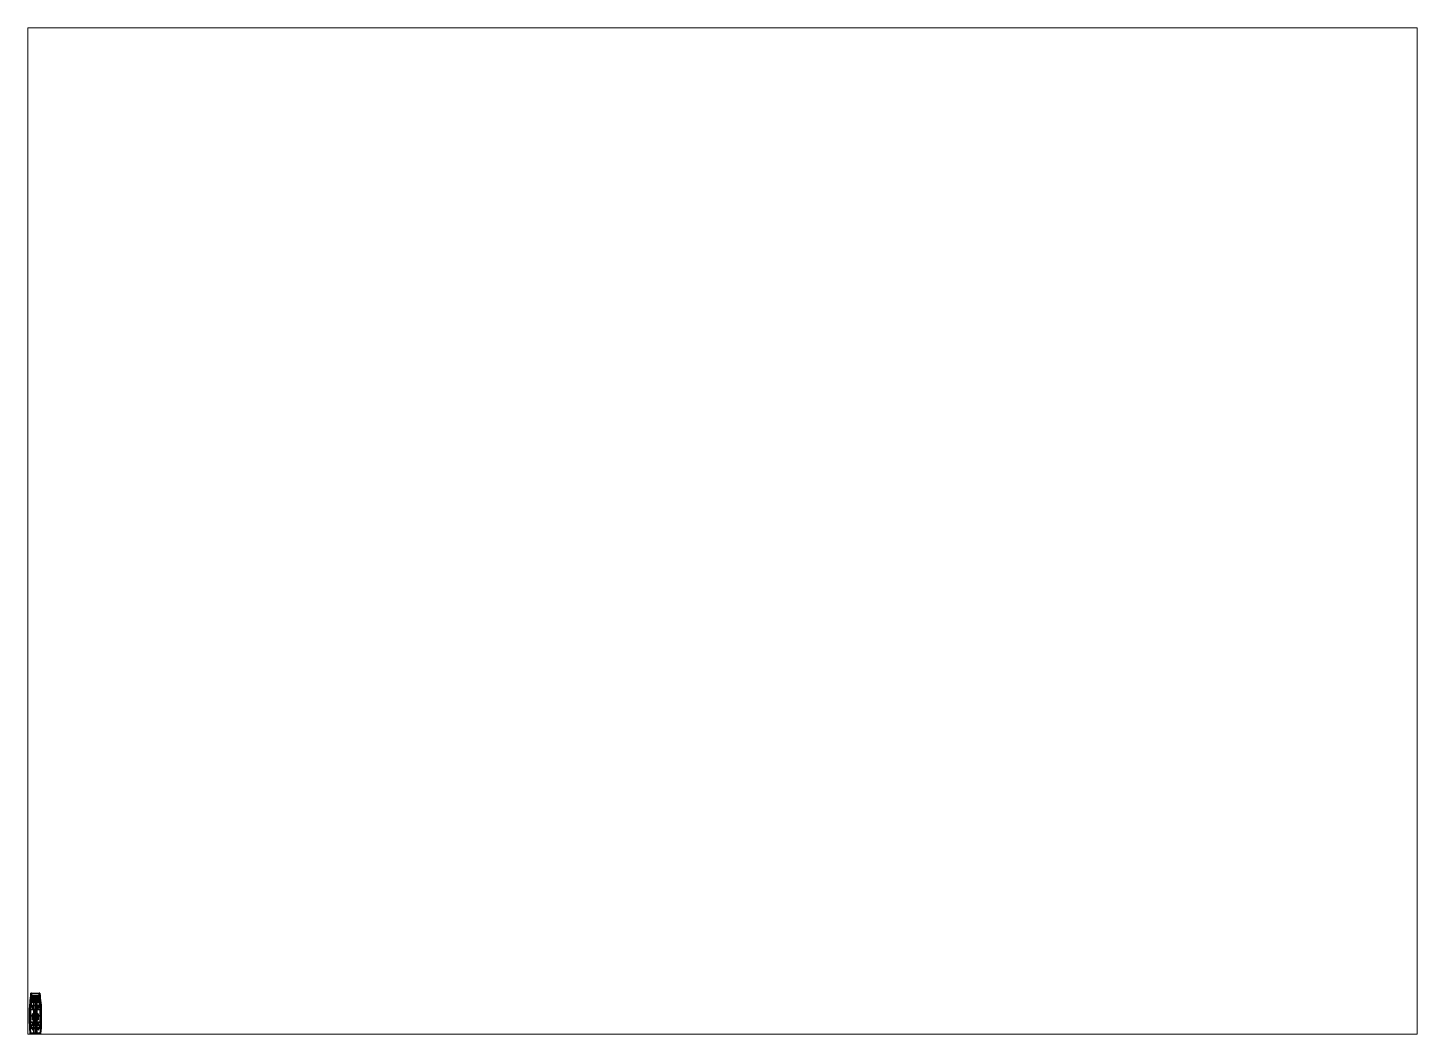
# Paper-space layout 'Layout1' of a CAD drawing. Header units: millimetres. Extents: x 28 to 251, y 20 to 181.
# The model-space entities are those that its viewports show. They can reach past a viewport. Long polylines and large blocks are cut down to what shows.
import ezdxf

# ---------------------------------------------------------------- set-up
doc = ezdxf.new("R2010")
doc.units = ezdxf.units.MM
for name, color, linetype in [('addons', 3, 'Continuous'), ('barrel_lid', 6, 'Continuous'), ('crane', 1, 'Continuous'), ('crane1', 1, 'Continuous'), ('crane2', 1, 'Continuous'), ('launcher', 1, 'Continuous'), ('ramp', 1, 'Continuous'), ('reference', 9, 'Continuous'), ('rocket', 3, 'Continuous'), ('turret', 2, 'Continuous')]:
    doc.layers.add(name, color=color, linetype=linetype)

msp = doc.modelspace()

# ---------------------------------------------------------------- linework, layer by layer
for points in [[(-1.73, 3.5, 0.08), (-1.65, 4.53, 0.46), (-1.03, 4.81, -0.12), (-1.27, 3.97, -0.35)], [(-1.73, 3.5, 1.13), (-1.65, 4.53, 1.27), (-1.65, 4.53, 0.46), (-1.73, 3.5, 0.08)], [(-1.63, 3.5, 1.13), (-1.55, 4.53, 1.27), (-1.65, 4.53, 1.27), (-1.73, 3.5, 1.13)], [(-1.65, 4.53, 0.46), (-1.59, 4.94, 0.53), (-0.83, 5.45, 0.1), (-1.03, 4.81, -0.12)], [(-1.65, 4.53, 1.27), (-1.59, 4.94, 1.32), (-1.59, 4.94, 0.53), (-1.65, 4.53, 0.46)], [(-1.55, 4.53, 1.27), (-1.49, 4.94, 1.32), (-1.59, 4.94, 1.32), (-1.65, 4.53, 1.27)], [(-1.43, 3.5, 0.6), (-1.37, 4.53, 0.74), (-1.55, 4.53, 0.74), (-1.63, 3.5, 0.6)], [(-1.63, 3.5, 0.6), (-1.55, 4.53, 0.74), (-1.55, 4.53, 1.27), (-1.63, 3.5, 1.13)], [(-1.59, 4.94, 0.53), (-1.49, 5.98, 0.53), (-0.64, 5.99, 0.35), (-0.83, 5.45, 0.1)], [(-1.59, 4.94, 1.32), (-1.49, 5.98, 1.5), (-1.49, 5.98, 0.53), (-1.59, 4.94, 0.53)], [(-1.49, 4.94, 1.32), (-1.39, 5.98, 1.5), (-1.49, 5.98, 1.5), (-1.59, 4.94, 1.32)], [(-1.37, 4.53, 0.74), (-1.31, 4.94, 0.79), (-1.49, 4.94, 0.79), (-1.55, 4.53, 0.74)], [(-1.55, 4.53, 0.74), (-1.49, 4.94, 0.79), (-1.49, 4.94, 1.32), (-1.55, 4.53, 1.27)], [(-1.49, 5.98, 1.5), (-1.43, 6.36, 1.57), (-1.43, 6.36, 0.53), (-1.49, 5.98, 0.53)], [(-1.49, 5.98, 0.53), (-1.43, 6.36, 0.53), (-0.48, 6.36, 0.53), (-0.64, 5.99, 0.35)], [(-1.39, 5.98, 1.5), (-1.33, 6.36, 1.57), (-1.43, 6.36, 1.57), (-1.49, 5.98, 1.5)], [(-1.31, 4.94, 0.79), (-1.15, 5.98, 0.97), (-1.39, 5.98, 0.97), (-1.49, 4.94, 0.79)], [(-1.49, 4.94, 0.79), (-1.39, 5.98, 0.97), (-1.39, 5.98, 1.5), (-1.49, 4.94, 1.32)], [(-1.37, 7.3, 1.54), (-1.15, 7.3, 1.54), (-1.15, 6.36, 0.66), (-1.43, 6.36, 0.53)], [(-1.43, 6.36, 1.57), (-1.37, 7.3, 1.81), (-1.37, 7.3, 1.54), (-1.43, 6.36, 0.53)], [(-1.33, 6.36, 1.57), (-1.27, 7.3, 1.81), (-1.37, 7.3, 1.81), (-1.43, 6.36, 1.57)], [(1.15, 6.36, 0.66), (1.43, 6.36, 0.53), (-1.43, 6.36, 0.53), (-1.15, 6.36, 0.66)], [(-1.43, 3.5, 0.45), (-1.37, 4.53, 0.52), (-1.37, 4.53, 0.74), (-1.43, 3.5, 0.6)], [(1.43, 3.5, 0.45), (1.37, 4.53, 0.52), (-1.37, 4.53, 0.52), (-1.43, 3.5, 0.45)], [(-1.15, 5.98, 0.97), (-1.15, 6.36, 1.04), (-1.33, 6.36, 1.04), (-1.39, 5.98, 0.97)], [(-1.39, 5.98, 0.97), (-1.33, 6.36, 1.04), (-1.33, 6.36, 1.57), (-1.39, 5.98, 1.5)], [(-1.37, 7.3, 1.81), (-1.27, 7.3, 1.81), (-1.27, 7.3, 1.54), (-1.37, 7.3, 1.54)], [(-1.37, 4.53, 0.52), (-1.31, 4.94, 0.59), (-1.31, 4.94, 0.79), (-1.37, 4.53, 0.74)], [(1.37, 4.53, 0.52), (1.31, 4.94, 0.59), (-1.31, 4.94, 0.59), (-1.37, 4.53, 0.52)], [(-1.15, 6.36, 1.04), (-1.15, 7.3, 1.54), (-1.27, 7.3, 1.54), (-1.33, 6.36, 1.04)], [(-1.33, 6.36, 1.04), (-1.27, 7.3, 1.54), (-1.27, 7.3, 1.81), (-1.33, 6.36, 1.57)], [(-1.31, 4.94, 0.59), (-1.15, 5.98, 0.61), (-1.15, 5.98, 0.97), (-1.31, 4.94, 0.79)], [(1.31, 4.94, 0.59), (1.15, 5.98, 0.61), (-1.15, 5.98, 0.61), (-1.31, 4.94, 0.59)], [(-1.27, 3.97, -0.35), (-1.03, 4.81, -0.12), (-0.48, 5.29, -0.66), (-0.48, 2.26, -0.71)], [(-1.15, 6.36, 0.66), (-1.15, 7.3, 1.54), (-1.15, 7.3, 1.54), (-1.15, 6.36, 1.04)], [(-1.15, 5.98, 0.61), (-1.15, 6.36, 0.66), (-1.15, 6.36, 1.04), (-1.15, 5.98, 0.97)], [(1.15, 5.98, 0.61), (1.15, 6.36, 0.66), (-1.15, 6.36, 0.66), (-1.15, 5.98, 0.61)], [(-1.03, 4.81, -0.12), (-0.83, 5.45, 0.1), (-0.48, 5.29, -0.66)], [(-0.83, 5.45, 0.1), (-0.64, 5.99, 0.35), (-0.48, 6.19, -0.25), (-0.48, 5.96, -0.49)], [(-0.83, 5.45, 0.1), (-0.83, 5.45, 0.1), (-0.48, 5.96, -0.49), (-0.48, 5.66, -0.63)], [(-0.83, 5.45, 0.1), (-0.83, 5.45, 0.1), (-0.48, 5.66, -0.63), (-0.48, 5.29, -0.66)], [(-0.48, 6.36, 0.53), (-0.48, 6.36, 0.13), (-0.64, 5.99, 0.35)], [(-0.48, 6.36, 0.13), (-0.48, 6.19, -0.25), (-0.64, 5.99, 0.35)], [(0.48, 6.36, 0.53), (0.48, 6.36, 0.13), (-0.48, 6.36, 0.13), (-0.48, 6.36, 0.53)], [(-0.48, 6.19, -0.25), (-0.48, 6.36, 0.13), (0.48, 6.36, 0.13), (0.48, 6.19, -0.25)], [(-0.48, 5.96, -0.49), (-0.48, 6.19, -0.25), (0.48, 6.19, -0.25), (0.48, 5.96, -0.49)], [(-0.48, 5.66, -0.63), (-0.48, 5.96, -0.49), (0.48, 5.96, -0.49), (0.48, 5.66, -0.63)], [(-0.48, 5.29, -0.66), (-0.48, 5.66, -0.63), (0.48, 5.66, -0.63), (0.48, 5.29, -0.66)], [(-0.48, 2.26, -0.71), (-0.48, 5.29, -0.66), (0.48, 5.29, -0.66), (0.48, 2.26, -0.71)], [(0.64, 5.99, 0.35), (0.64, 5.99, 0.35), (0.48, 6.36, 0.13), (0.48, 6.36, 0.53)], [(0.48, 6.19, -0.25), (0.48, 6.36, 0.13), (0.64, 5.99, 0.35)], [(0.64, 5.99, 0.35), (0.48, 6.36, 0.53), (1.43, 6.36, 0.53), (1.49, 5.98, 0.53)], [(0.48, 5.96, -0.49), (0.48, 6.19, -0.25), (0.64, 5.99, 0.35), (0.83, 5.45, 0.1)], [(0.48, 5.29, -0.66), (0.48, 5.66, -0.63), (0.83, 5.45, 0.1)], [(0.48, 5.29, -0.66), (0.48, 5.29, -0.66), (0.83, 5.45, 0.1), (1.03, 4.81, -0.12)], [(0.48, 2.26, -0.71), (0.48, 5.29, -0.66), (1.03, 4.81, -0.12), (1.27, 3.97, -0.35)], [(0.83, 5.45, 0.1), (0.64, 5.99, 0.35), (1.49, 5.98, 0.53), (1.59, 4.94, 0.53)], [(1.03, 4.81, -0.12), (0.83, 5.45, 0.1), (1.59, 4.94, 0.53), (1.65, 4.53, 0.46)], [(1.27, 3.97, -0.35), (1.03, 4.81, -0.12), (1.65, 4.53, 0.46), (1.73, 3.5, 0.08)], [(1.15, 6.36, 1.04), (1.15, 7.3, 1.54), (1.15, 7.3, 1.54), (1.15, 6.36, 0.66)], [(1.15, 6.36, 0.66), (1.15, 7.3, 1.54), (1.37, 7.3, 1.54), (1.43, 6.36, 0.53)], [(1.27, 7.3, 1.54), (1.15, 7.3, 1.54), (1.15, 6.36, 1.04), (1.33, 6.36, 1.04)], [(1.15, 5.98, 0.97), (1.15, 6.36, 1.04), (1.15, 6.36, 0.66), (1.15, 5.98, 0.61)], [(1.33, 6.36, 1.04), (1.15, 6.36, 1.04), (1.15, 5.98, 0.97), (1.39, 5.98, 0.97)], [(1.31, 4.94, 0.79), (1.15, 5.98, 0.97), (1.15, 5.98, 0.61), (1.31, 4.94, 0.59)], [(1.39, 5.98, 0.97), (1.15, 5.98, 0.97), (1.31, 4.94, 0.79), (1.49, 4.94, 0.79)], [(1.37, 7.3, 1.54), (1.27, 7.3, 1.54), (1.27, 7.3, 1.81), (1.37, 7.3, 1.81)], [(1.37, 7.3, 1.81), (1.27, 7.3, 1.81), (1.33, 6.36, 1.57), (1.43, 6.36, 1.57)], [(1.27, 7.3, 1.81), (1.27, 7.3, 1.54), (1.33, 6.36, 1.04), (1.33, 6.36, 1.57)], [(1.37, 4.53, 0.74), (1.31, 4.94, 0.79), (1.31, 4.94, 0.59), (1.37, 4.53, 0.52)], [(1.49, 4.94, 0.79), (1.31, 4.94, 0.79), (1.37, 4.53, 0.74), (1.55, 4.53, 0.74)], [(1.43, 6.36, 1.57), (1.33, 6.36, 1.57), (1.39, 5.98, 1.5), (1.49, 5.98, 1.5)], [(1.33, 6.36, 1.57), (1.33, 6.36, 1.04), (1.39, 5.98, 0.97), (1.39, 5.98, 1.5)], [(1.43, 6.36, 0.53), (1.37, 7.3, 1.54), (1.37, 7.3, 1.81), (1.43, 6.36, 1.57)], [(1.43, 3.5, 0.6), (1.37, 4.53, 0.74), (1.37, 4.53, 0.52), (1.43, 3.5, 0.45)], [(1.55, 4.53, 0.74), (1.37, 4.53, 0.74), (1.43, 3.5, 0.6), (1.63, 3.5, 0.6)], [(1.49, 5.98, 1.5), (1.39, 5.98, 1.5), (1.49, 4.94, 1.32), (1.59, 4.94, 1.32)], [(1.39, 5.98, 1.5), (1.39, 5.98, 0.97), (1.49, 4.94, 0.79), (1.49, 4.94, 1.32)], [(1.49, 5.98, 0.53), (1.43, 6.36, 0.53), (1.43, 6.36, 1.57), (1.49, 5.98, 1.5)], [(1.59, 4.94, 0.53), (1.49, 5.98, 0.53), (1.49, 5.98, 1.5), (1.59, 4.94, 1.32)], [(1.59, 4.94, 1.32), (1.49, 4.94, 1.32), (1.55, 4.53, 1.27), (1.65, 4.53, 1.27)], [(1.49, 4.94, 1.32), (1.49, 4.94, 0.79), (1.55, 4.53, 0.74), (1.55, 4.53, 1.27)], [(1.65, 4.53, 1.27), (1.55, 4.53, 1.27), (1.63, 3.5, 1.13), (1.73, 3.5, 1.13)], [(1.55, 4.53, 1.27), (1.55, 4.53, 0.74), (1.63, 3.5, 0.6), (1.63, 3.5, 1.13)], [(1.65, 4.53, 0.46), (1.59, 4.94, 0.53), (1.59, 4.94, 1.32), (1.65, 4.53, 1.27)], [(1.73, 3.5, 0.08), (1.65, 4.53, 0.46), (1.65, 4.53, 1.27), (1.73, 3.5, 1.13)], [(-1.79, 2.26, -0.35), (-1.73, 3.5, 0.08), (-1.27, 3.97, -0.35), (-1.42, 3.27, -0.5)], [(-1.79, 2.26, 1.02), (-1.73, 3.5, 1.13), (-1.73, 3.5, 0.08), (-1.79, 2.26, -0.35)], [(-1.69, 2.26, 1.02), (-1.63, 3.5, 1.13), (-1.73, 3.5, 1.13), (-1.79, 2.26, 1.02)], [(-1.79, 2.26, -0.35), (-1.79, 2.26, -0.35), (-1.42, 3.27, -0.5), (-1.58, 2.26, -0.71)], [(-1.79, 0.31, 0.88), (-1.79, 2.26, 1.02), (-1.79, 2.26, -0.35), (-1.79, 0.31, -0.41)], [(-1.79, 0.31, -0.41), (-1.58, 2.26, -0.71), (-0.48, 2.26, -0.71), (-0.48, 0.31, -0.73)], [(-1.79, 2.26, -0.35), (-1.79, 2.26, -0.35), (-1.58, 2.26, -0.71), (-1.79, 0.31, -0.41)], [(-1.69, 0.31, 0.88), (-1.69, 2.26, 1.02), (-1.79, 2.26, 1.02), (-1.79, 0.31, 0.88)], [(-1.79, -1.59, 0.88), (-1.79, 0.31, 0.88), (-1.79, 0.31, -0.41), (-1.79, -1.59, -0.39)], [(-1.79, -1.59, -0.39), (-1.79, 0.31, -0.41), (-0.48, 0.31, -0.73), (-0.48, -1.59, -0.75)], [(-1.69, -1.59, 0.88), (-1.69, 0.31, 0.88), (-1.79, 0.31, 0.88), (-1.79, -1.59, 0.88)], [(-1.46, 2.26, 0.49), (-1.43, 3.5, 0.6), (-1.63, 3.5, 0.6), (-1.69, 2.26, 0.49)], [(-1.69, 2.26, 0.49), (-1.63, 3.5, 0.6), (-1.63, 3.5, 1.13), (-1.69, 2.26, 1.02)], [(-1.48, 0.31, 0.35), (-1.46, 2.26, 0.49), (-1.69, 2.26, 0.49), (-1.69, 0.31, 0.35)], [(-1.69, 0.31, 0.35), (-1.69, 2.26, 0.49), (-1.69, 2.26, 1.02), (-1.69, 0.31, 0.88)], [(-1.47, -1.59, 0.35), (-1.48, 0.31, 0.35), (-1.69, 0.31, 0.35), (-1.69, -1.59, 0.35)], [(-1.69, -1.59, 0.35), (-1.69, 0.31, 0.35), (-1.69, 0.31, 0.88), (-1.69, -1.59, 0.88)], [(-1.58, 2.26, -0.71), (-1.42, 3.27, -0.5), (-0.48, 2.26, -0.71)], [(-1.48, 0.31, 0.23), (-1.46, 2.26, 0.37), (-1.46, 2.26, 0.49), (-1.48, 0.31, 0.35)], [(1.48, 0.31, 0.23), (1.46, 2.26, 0.37), (-1.46, 2.26, 0.37), (-1.48, 0.31, 0.23)], [(-1.47, -1.59, 0.2), (-1.48, 0.31, 0.23), (-1.48, 0.31, 0.35), (-1.47, -1.59, 0.35)], [(1.47, -1.59, 0.2), (1.48, 0.31, 0.23), (-1.48, 0.31, 0.23), (-1.47, -1.59, 0.2)], [(-1.46, 2.26, 0.37), (-1.43, 3.5, 0.45), (-1.43, 3.5, 0.6), (-1.46, 2.26, 0.49)], [(1.46, 2.26, 0.37), (1.43, 3.5, 0.45), (-1.43, 3.5, 0.45), (-1.46, 2.26, 0.37)], [(-1.42, 3.27, -0.5), (-1.27, 3.97, -0.35), (-0.48, 2.26, -0.71)], [(-0.48, 0.31, -0.73), (-0.48, 2.26, -0.71), (0.48, 2.26, -0.71), (0.48, 0.31, -0.73)], [(-0.48, -1.59, -0.75), (-0.48, 0.31, -0.73), (0.48, 0.31, -0.73), (0.48, -1.59, -0.75)], [(0.48, 2.26, -0.71), (0.48, 2.26, -0.71), (1.27, 3.97, -0.35), (1.42, 3.27, -0.5)], [(0.48, 2.26, -0.71), (0.48, 2.26, -0.71), (1.42, 3.27, -0.5), (1.58, 2.26, -0.71)], [(0.48, 0.31, -0.73), (0.48, 2.26, -0.71), (1.58, 2.26, -0.71), (1.79, 0.31, -0.41)], [(0.48, -1.59, -0.75), (0.48, 0.31, -0.73), (1.79, 0.31, -0.41), (1.79, -1.59, -0.39)], [(1.42, 3.27, -0.5), (1.27, 3.97, -0.35), (1.73, 3.5, 0.08), (1.79, 2.26, -0.35)], [(1.58, 2.26, -0.71), (1.58, 2.26, -0.71), (1.42, 3.27, -0.5), (1.79, 2.26, -0.35)], [(1.46, 2.26, 0.49), (1.43, 3.5, 0.6), (1.43, 3.5, 0.45), (1.46, 2.26, 0.37)], [(1.63, 3.5, 0.6), (1.43, 3.5, 0.6), (1.46, 2.26, 0.49), (1.69, 2.26, 0.49)], [(1.48, 0.31, 0.35), (1.46, 2.26, 0.49), (1.46, 2.26, 0.37), (1.48, 0.31, 0.23)], [(1.69, 2.26, 0.49), (1.46, 2.26, 0.49), (1.48, 0.31, 0.35), (1.69, 0.31, 0.35)], [(1.47, -1.59, 0.35), (1.48, 0.31, 0.35), (1.48, 0.31, 0.23), (1.47, -1.59, 0.2)], [(1.69, 0.31, 0.35), (1.48, 0.31, 0.35), (1.47, -1.59, 0.35), (1.69, -1.59, 0.35)], [(1.79, 0.31, -0.41), (1.79, 0.31, -0.41), (1.58, 2.26, -0.71), (1.79, 2.26, -0.35)], [(1.73, 3.5, 1.13), (1.63, 3.5, 1.13), (1.69, 2.26, 1.02), (1.79, 2.26, 1.02)], [(1.63, 3.5, 1.13), (1.63, 3.5, 0.6), (1.69, 2.26, 0.49), (1.69, 2.26, 1.02)], [(1.79, 2.26, 1.02), (1.69, 2.26, 1.02), (1.69, 0.31, 0.88), (1.79, 0.31, 0.88)], [(1.69, 2.26, 1.02), (1.69, 2.26, 0.49), (1.69, 0.31, 0.35), (1.69, 0.31, 0.88)], [(1.79, 0.31, 0.88), (1.69, 0.31, 0.88), (1.69, -1.59, 0.88), (1.79, -1.59, 0.88)], [(1.69, 0.31, 0.88), (1.69, 0.31, 0.35), (1.69, -1.59, 0.35), (1.69, -1.59, 0.88)], [(1.79, 2.26, -0.35), (1.73, 3.5, 0.08), (1.73, 3.5, 1.13), (1.79, 2.26, 1.02)], [(1.79, 0.31, -0.41), (1.79, 2.26, -0.35), (1.79, 2.26, 1.02), (1.79, 0.31, 0.88)], [(1.79, -1.59, -0.39), (1.79, 0.31, -0.41), (1.79, 0.31, 0.88), (1.79, -1.59, 0.88)], [(-1.75, -2.5, 0.93), (-1.79, -1.59, 0.88), (-1.79, -1.59, -0.39), (-1.75, -2.5, -0.36)], [(-1.75, -2.5, -0.36), (-1.79, -1.59, -0.39), (-0.48, -1.59, -0.75), (-0.48, -2.5, -0.76)], [(-1.65, -2.5, 0.93), (-1.69, -1.59, 0.88), (-1.79, -1.59, 0.88), (-1.75, -2.5, 0.93)], [(-1.72, -3.24, 0.98), (-1.75, -2.5, 0.93), (-1.75, -2.5, -0.36), (-1.72, -3.24, -0.33)], [(-1.72, -3.24, -0.33), (-1.75, -2.5, -0.36), (-0.48, -2.5, -0.76), (-0.48, -3.24, -0.76)], [(-1.71, -3.39, 1), (-1.72, -3.24, 0.98), (-1.72, -3.24, -0.33), (-1.71, -3.39, -0.31)], [(-1.71, -3.39, -0.31), (-1.72, -3.24, -0.33), (-0.48, -3.24, -0.76), (-0.48, -3.39, -0.76)], [(-1.58, -4.89, 1.16), (-1.71, -3.39, 1), (-1.71, -3.39, -0.31), (-1.58, -4.89, -0.12)], [(-1.58, -4.89, -0.12), (-1.71, -3.39, -0.31), (-0.48, -3.39, -0.76), (-0.48, -4.89, -0.76)], [(-1.48, -4.89, 1.16), (-1.61, -3.39, 1), (-1.71, -3.39, 1), (-1.58, -4.89, 1.16)], [(-1.43, -2.5, 0.4), (-1.47, -1.59, 0.35), (-1.69, -1.59, 0.35), (-1.65, -2.5, 0.4)], [(-1.65, -2.5, 0.4), (-1.69, -1.59, 0.35), (-1.69, -1.59, 0.88), (-1.65, -2.5, 0.93)], [(1.61, -3.39, 0.47), (-1.61, -3.39, 0.47), (-1.48, -4.89, 0.63), (1.48, -4.89, 0.63)], [(-1.48, -4.89, 0.63), (-1.61, -3.39, 0.47), (-1.61, -3.39, 1), (-1.48, -4.89, 1.16)], [(-1.43, -2.5, 0.22), (-1.47, -1.59, 0.2), (-1.47, -1.59, 0.35), (-1.43, -2.5, 0.4)], [(1.43, -2.5, 0.22), (1.47, -1.59, 0.2), (-1.47, -1.59, 0.2), (-1.43, -2.5, 0.22)], [(-1.12, -3.24, 0.24), (-1.43, -2.5, 0.22), (-1.43, -2.5, 0.4), (-1.12, -3.24, 0.45)], [(1.12, -3.24, 0.24), (1.43, -2.5, 0.22), (-1.43, -2.5, 0.22), (-1.12, -3.24, 0.24)], [(-1.06, -3.39, 0.25), (-1.12, -3.24, 0.24), (-1.12, -3.24, 0.45), (-1.06, -3.39, 0.47)], [(1.06, -3.39, 0.25), (1.12, -3.24, 0.24), (-1.12, -3.24, 0.24), (-1.06, -3.39, 0.25)], [(-1.06, -3.39, 0.47), (1.06, -3.39, 0.47), (1.06, -3.39, 0.25), (-1.06, -3.39, 0.25)], [(-0.9, -3.95, 2.17), (-0.9, -3.95, 2.17), (-0.8, -3.24, 2.17), (-0.8, -3.24, 1.23)], [(-0.73, -3.27, 2.17), (-0.8, -3.24, 2.17), (-0.9, -3.95, 2.17), (-0.83, -3.95, 2.17)], [(-0.9, -3.95, 0.46), (-0.9, -3.95, 2.17), (-0.8, -3.24, 1.23), (-0.8, -3.32, 1.18)], [(-0.9, -3.95, 0.46), (-0.9, -3.95, 0.46), (-0.8, -3.32, 1.18), (-0.8, -3.32, 0.46)], [(-0.83, -3.95, 0.46), (-0.9, -3.95, 0.46), (-0.9, -3.95, 0.46), (-0.83, -3.95, 0.46)], [(-0.83, -3.95, 2.17), (-0.9, -3.95, 2.17), (-0.9, -3.95, 0.46), (-0.83, -3.95, 0.46)], [(-0.73, -3.27, 1.23), (-0.73, -3.27, 2.17), (-0.83, -3.95, 2.17)], [(-0.73, -3.35, 1.18), (-0.73, -3.27, 1.23), (-0.83, -3.95, 2.17), (-0.83, -3.95, 0.46)], [(-0.73, -3.35, 0.46), (-0.73, -3.35, 1.18), (-0.83, -3.95, 0.46)], [(0.8, -3.24, 2.17), (0.8, -3.24, 1.23), (-0.8, -3.24, 1.23), (-0.8, -3.24, 2.17)], [(0.73, -3.27, 2.17), (0.8, -3.24, 2.17), (-0.8, -3.24, 2.17), (-0.73, -3.27, 2.17)], [(0.8, -3.24, 1.23), (0.8, -3.32, 1.18), (-0.8, -3.32, 1.18), (-0.8, -3.24, 1.23)], [(0.8, -3.32, 1.18), (0.8, -3.32, 0.46), (-0.8, -3.32, 0.46), (-0.8, -3.32, 1.18)], [(-0.73, -3.27, 2.17), (-0.73, -3.27, 1.23), (0.73, -3.27, 1.23), (0.73, -3.27, 2.17)], [(-0.73, -3.27, 1.23), (-0.73, -3.35, 1.18), (0.73, -3.35, 1.18), (0.73, -3.27, 1.23)], [(-0.73, -3.35, 1.18), (-0.73, -3.35, 0.46), (0.73, -3.35, 0.46), (0.73, -3.35, 1.18)], [(-0.48, -2.5, -0.76), (-0.48, -1.59, -0.75), (0.48, -1.59, -0.75), (0.48, -2.5, -0.76)], [(-0.48, -3.24, -0.76), (-0.48, -2.5, -0.76), (0.48, -2.5, -0.76), (0.48, -3.24, -0.76)], [(-0.48, -3.39, -0.76), (-0.48, -3.24, -0.76), (0.48, -3.24, -0.76), (0.48, -3.39, -0.76)], [(-0.48, -4.89, -0.76), (-0.48, -3.39, -0.76), (0.48, -3.39, -0.76), (0.48, -4.89, -0.76)], [(-0.23, -3.5, 1.47), (-0.16, -3.5, 1.63), (-0.16, -3.45, 1.63), (-0.23, -3.45, 1.47)], [(-0.16, -3.5, 1.31), (-0.23, -3.5, 1.47), (-0.23, -3.45, 1.47), (-0.16, -3.45, 1.31)], [(-0.16, -3.45, 1.63), (0.23, -3.45, 1.47), (0.16, -3.45, 1.31), (-0.23, -3.45, 1.47)], [(-0.23, -3.45, 1.47), (0.16, -3.45, 1.31), (0, -3.45, 1.24), (-0.16, -3.45, 1.31)], [(-0.23, -3.5, 1.47), (0.16, -3.5, 1.31), (0.23, -3.5, 1.47), (-0.16, -3.5, 1.63)], [(-0.16, -3.5, 1.31), (0, -3.5, 1.24), (0.16, -3.5, 1.31), (-0.23, -3.5, 1.47)], [(-0.16, -3.5, 1.63), (0, -3.5, 1.7), (0, -3.45, 1.7), (-0.16, -3.45, 1.63)], [(0, -3.5, 1.24), (-0.16, -3.5, 1.31), (-0.16, -3.45, 1.31), (0, -3.45, 1.24)], [(0, -3.45, 1.7), (0.16, -3.45, 1.63), (0.23, -3.45, 1.47), (-0.16, -3.45, 1.63)], [(-0.16, -3.5, 1.63), (0.23, -3.5, 1.47), (0.16, -3.5, 1.63), (0, -3.5, 1.7)], [(-0.1, -3.45, 1.47), (-0.05, -3.45, 1.56), (-0.05, -3.35, 1.56), (-0.1, -3.35, 1.47)], [(-0.05, -3.45, 1.38), (-0.1, -3.45, 1.47), (-0.1, -3.35, 1.47), (-0.05, -3.35, 1.38)], [(-0.05, -3.35, 1.56), (0.05, -3.35, 1.56), (0.1, -3.35, 1.47), (-0.1, -3.35, 1.47)], [(-0.1, -3.35, 1.47), (0.1, -3.35, 1.47), (0.05, -3.35, 1.38), (-0.05, -3.35, 1.38)], [(-0.05, -3.45, 1.56), (0.05, -3.45, 1.56), (0.05, -3.35, 1.56), (-0.05, -3.35, 1.56)], [(0.05, -3.45, 1.38), (-0.05, -3.45, 1.38), (-0.05, -3.35, 1.38), (0.05, -3.35, 1.38)], [(-0.03, -3.36, 0.46), (-0.05, -3.4, 0.47), (-0.05, -3.4, 1.39), (-0.03, -3.36, 1.39)], [(-0.05, -3.4, 0.47), (-0.03, -3.44, 0.47), (-0.03, -3.44, 1.39), (-0.05, -3.4, 1.39)], [(0.02, -3.36, 0.46), (-0.03, -3.36, 0.46), (-0.03, -3.36, 1.39), (0.02, -3.36, 1.39)], [(-0.03, -3.44, 0.47), (0.02, -3.44, 0.47), (0.02, -3.44, 1.39), (-0.03, -3.44, 1.39)], [(0, -3.5, 1.7), (0.16, -3.5, 1.63), (0.16, -3.45, 1.63), (0, -3.45, 1.7)], [(0.16, -3.5, 1.31), (0, -3.5, 1.24), (0, -3.45, 1.24), (0.16, -3.45, 1.31)], [(0.05, -3.4, 0.47), (0.02, -3.36, 0.46), (0.02, -3.36, 1.39), (0.05, -3.4, 1.39)], [(0.02, -3.44, 0.47), (0.05, -3.4, 0.47), (0.05, -3.4, 1.39), (0.02, -3.44, 1.39)], [(0.05, -3.45, 1.56), (0.1, -3.45, 1.47), (0.1, -3.35, 1.47), (0.05, -3.35, 1.56)], [(0.1, -3.45, 1.47), (0.05, -3.45, 1.38), (0.05, -3.35, 1.38), (0.1, -3.35, 1.47)], [(0.16, -3.5, 1.63), (0.23, -3.5, 1.47), (0.23, -3.45, 1.47), (0.16, -3.45, 1.63)], [(0.23, -3.5, 1.47), (0.16, -3.5, 1.31), (0.16, -3.45, 1.31), (0.23, -3.45, 1.47)], [(0.48, -2.5, -0.76), (0.48, -1.59, -0.75), (1.79, -1.59, -0.39), (1.75, -2.5, -0.36)], [(0.48, -3.24, -0.76), (0.48, -2.5, -0.76), (1.75, -2.5, -0.36), (1.72, -3.24, -0.33)], [(0.48, -3.39, -0.76), (0.48, -3.24, -0.76), (1.72, -3.24, -0.33), (1.71, -3.39, -0.31)], [(0.48, -4.89, -0.76), (0.48, -3.39, -0.76), (1.71, -3.39, -0.31), (1.58, -4.89, -0.12)], [(0.83, -3.95, 2.17), (0.9, -3.95, 2.17), (0.8, -3.24, 2.17), (0.73, -3.27, 2.17)], [(0.73, -3.27, 1.23), (0.73, -3.35, 1.18), (0.83, -3.95, 0.46), (0.83, -3.95, 2.17)], [(0.73, -3.27, 2.17), (0.73, -3.27, 1.23), (0.83, -3.95, 2.17)], [(0.73, -3.35, 1.18), (0.73, -3.35, 0.46), (0.83, -3.95, 0.46)], [(0.9, -3.95, 2.17), (0.9, -3.95, 0.46), (0.8, -3.32, 1.18), (0.8, -3.24, 1.23)], [(0.9, -3.95, 2.17), (0.9, -3.95, 2.17), (0.8, -3.24, 1.23), (0.8, -3.24, 2.17)], [(0.9, -3.95, 0.46), (0.9, -3.95, 0.46), (0.8, -3.32, 0.46), (0.8, -3.32, 1.18)], [(0.83, -3.95, 0.46), (0.9, -3.95, 0.46), (0.9, -3.95, 0.46), (0.83, -3.95, 0.46)], [(0.83, -3.95, 0.46), (0.9, -3.95, 0.46), (0.9, -3.95, 2.17), (0.83, -3.95, 2.17)], [(1.06, -3.39, 0.47), (1.12, -3.24, 0.45), (1.12, -3.24, 0.24), (1.06, -3.39, 0.25)], [(1.12, -3.24, 0.45), (1.43, -2.5, 0.4), (1.43, -2.5, 0.22), (1.12, -3.24, 0.24)], [(1.43, -2.5, 0.4), (1.47, -1.59, 0.35), (1.47, -1.59, 0.2), (1.43, -2.5, 0.22)], [(1.69, -1.59, 0.35), (1.47, -1.59, 0.35), (1.43, -2.5, 0.4), (1.65, -2.5, 0.4)], [(1.71, -3.39, 1), (1.61, -3.39, 1), (1.48, -4.89, 1.16), (1.58, -4.89, 1.16)], [(1.61, -3.39, 1), (1.61, -3.39, 0.47), (1.48, -4.89, 0.63), (1.48, -4.89, 1.16)], [(1.58, -4.89, -0.12), (1.71, -3.39, -0.31), (1.71, -3.39, 1), (1.58, -4.89, 1.16)], [(1.79, -1.59, 0.88), (1.69, -1.59, 0.88), (1.65, -2.5, 0.93), (1.75, -2.5, 0.93)], [(1.69, -1.59, 0.88), (1.69, -1.59, 0.35), (1.65, -2.5, 0.4), (1.65, -2.5, 0.93)], [(1.71, -3.39, -0.31), (1.72, -3.24, -0.33), (1.72, -3.24, 0.98), (1.71, -3.39, 1)], [(1.72, -3.24, -0.33), (1.75, -2.5, -0.36), (1.75, -2.5, 0.93), (1.72, -3.24, 0.98)], [(1.75, -2.5, -0.36), (1.79, -1.59, -0.39), (1.79, -1.59, 0.88), (1.75, -2.5, 0.93)], [(-1.37, -5.82, 1.28), (-1.58, -4.89, 1.16), (-1.58, -4.89, -0.12), (-1.37, -5.82, -0.05)], [(-1.37, -5.82, -0.05), (-1.58, -4.89, -0.12), (-0.48, -4.89, -0.76), (-0.48, -5.82, -0.74)], [(-1.27, -5.82, 1.28), (-1.48, -4.89, 1.16), (-1.58, -4.89, 1.16), (-1.37, -5.82, 1.28)], [(1.48, -4.89, 0.63), (-1.48, -4.89, 0.63), (-1.27, -5.82, 0.86), (1.27, -5.82, 0.86)], [(-1.27, -5.82, 0.86), (-1.48, -4.89, 0.63), (-1.48, -4.89, 1.16), (-1.27, -5.82, 1.28)], [(-1.15, -6.41, 1.35), (-1.37, -5.82, 1.28), (-1.37, -5.82, -0.05), (-1.15, -6.41, 0.03)], [(-1.15, -6.41, 0.03), (-1.37, -5.82, -0.05), (-0.48, -5.82, -0.74), (-0.48, -6.41, -0.72)], [(-1.05, -6.41, 1.35), (-1.27, -5.82, 1.28), (-1.37, -5.82, 1.28), (-1.15, -6.41, 1.35)], [(-1.05, -6.41, 0.92), (1.05, -6.41, 0.92), (1.27, -5.82, 0.86), (-1.27, -5.82, 0.86)], [(-1.05, -6.41, 0.92), (-1.27, -5.82, 0.86), (-1.27, -5.82, 1.28), (-1.05, -6.41, 1.35)], [(-0.9, -6.86, 1.42), (-1.15, -6.41, 1.35), (-1.15, -6.41, 0.03), (-0.9, -6.86, 0.11)], [(-0.9, -6.86, 0.11), (-1.15, -6.41, 0.03), (-0.48, -6.41, -0.72), (-0.48, -6.86, -0.68)], [(-0.8, -6.86, 1.42), (-1.05, -6.41, 1.35), (-1.15, -6.41, 1.35), (-0.9, -6.86, 1.42)], [(1.05, -6.41, 0.92), (-1.05, -6.41, 0.92), (-0.8, -6.86, 0.97), (0.8, -6.86, 0.97)], [(-0.8, -6.86, 0.97), (-1.05, -6.41, 0.92), (-1.05, -6.41, 1.35), (-0.8, -6.86, 1.42)], [(-0.69, -7.06, 1.44), (-0.9, -6.86, 1.42), (-0.9, -6.86, 0.11), (-0.69, -7.06, 0.73)], [(0.69, -7.06, 0.73), (-0.69, -7.06, 0.73), (-0.9, -6.86, 0.11), (0.9, -6.86, 0.11)], [(0.9, -6.86, 0.11), (-0.9, -6.86, 0.11), (-0.48, -6.86, -0.68), (0.48, -6.86, -0.68)], [(-0.59, -7.06, 1.44), (-0.8, -6.86, 1.42), (-0.9, -6.86, 1.42), (-0.69, -7.06, 1.44)], [(-0.59, -7.06, 1), (0.59, -7.06, 1), (0.8, -6.86, 0.97), (-0.8, -6.86, 0.97)], [(-0.59, -7.06, 1), (-0.8, -6.86, 0.97), (-0.8, -6.86, 1.42), (-0.59, -7.06, 1.44)], [(-0.51, -7.17, 1.47), (-0.69, -7.06, 1.44), (-0.69, -7.06, 0.73), (-0.51, -7.17, 0.75)], [(0.51, -7.17, 0.75), (-0.51, -7.17, 0.75), (-0.69, -7.06, 0.73), (0.69, -7.06, 0.73)], [(-0.41, -7.17, 1.47), (-0.59, -7.06, 1.44), (-0.69, -7.06, 1.44), (-0.51, -7.17, 1.47)], [(0.59, -7.06, 1), (-0.59, -7.06, 1), (-0.41, -7.17, 1.01), (0.41, -7.17, 1.01)], [(-0.41, -7.17, 1.01), (-0.59, -7.06, 1), (-0.59, -7.06, 1.44), (-0.41, -7.17, 1.47)], [(-0.22, -7.27, 1.47), (-0.51, -7.17, 1.47), (-0.51, -7.17, 0.75), (-0.22, -7.27, 1.16)], [(0.22, -7.27, 1.16), (-0.22, -7.27, 1.16), (-0.51, -7.17, 0.75), (0.51, -7.17, 0.75)], [(-0.41, -7.17, 1.47), (-0.41, -7.17, 1.47), (-0.51, -7.17, 1.47), (-0.22, -7.27, 1.47)], [(-0.48, -5.82, -0.74), (-0.48, -4.89, -0.76), (0.48, -4.89, -0.76), (0.48, -5.82, -0.74)], [(-0.48, -6.41, -0.72), (-0.48, -5.82, -0.74), (0.48, -5.82, -0.74), (0.48, -6.41, -0.72)], [(-0.48, -6.86, -0.68), (-0.48, -6.41, -0.72), (0.48, -6.41, -0.72), (0.48, -6.86, -0.68)], [(0.22, -7.27, 1.47), (0.41, -7.17, 1.47), (-0.41, -7.17, 1.47), (-0.22, -7.27, 1.47)], [(0.41, -7.17, 1.47), (0.41, -7.17, 1.01), (-0.41, -7.17, 1.01), (-0.41, -7.17, 1.47)], [(0.22, -7.27, 1.47), (-0.22, -7.27, 1.47), (-0.22, -7.27, 1.16), (0.22, -7.27, 1.16)], [(0.22, -7.27, 1.16), (0.51, -7.17, 0.75), (0.51, -7.17, 1.47), (0.22, -7.27, 1.47)], [(0.51, -7.17, 1.47), (0.41, -7.17, 1.47), (0.41, -7.17, 1.47), (0.22, -7.27, 1.47)], [(0.69, -7.06, 1.44), (0.59, -7.06, 1.44), (0.41, -7.17, 1.47), (0.51, -7.17, 1.47)], [(0.59, -7.06, 1.44), (0.59, -7.06, 1), (0.41, -7.17, 1.01), (0.41, -7.17, 1.47)], [(0.48, -5.82, -0.74), (0.48, -4.89, -0.76), (1.58, -4.89, -0.12), (1.37, -5.82, -0.05)], [(0.48, -6.41, -0.72), (0.48, -5.82, -0.74), (1.37, -5.82, -0.05), (1.15, -6.41, 0.03)], [(0.48, -6.86, -0.68), (0.48, -6.41, -0.72), (1.15, -6.41, 0.03), (0.9, -6.86, 0.11)], [(0.51, -7.17, 0.75), (0.69, -7.06, 0.73), (0.69, -7.06, 1.44), (0.51, -7.17, 1.47)], [(0.9, -6.86, 1.42), (0.8, -6.86, 1.42), (0.59, -7.06, 1.44), (0.69, -7.06, 1.44)], [(0.8, -6.86, 1.42), (0.8, -6.86, 0.97), (0.59, -7.06, 1), (0.59, -7.06, 1.44)], [(0.69, -7.06, 0.73), (0.9, -6.86, 0.11), (0.9, -6.86, 1.42), (0.69, -7.06, 1.44)], [(1.15, -6.41, 1.35), (1.05, -6.41, 1.35), (0.8, -6.86, 1.42), (0.9, -6.86, 1.42)], [(1.05, -6.41, 1.35), (1.05, -6.41, 0.92), (0.8, -6.86, 0.97), (0.8, -6.86, 1.42)], [(0.9, -6.86, 0.11), (1.15, -6.41, 0.03), (1.15, -6.41, 1.35), (0.9, -6.86, 1.42)], [(1.37, -5.82, 1.28), (1.27, -5.82, 1.28), (1.05, -6.41, 1.35), (1.15, -6.41, 1.35)], [(1.27, -5.82, 1.28), (1.27, -5.82, 0.86), (1.05, -6.41, 0.92), (1.05, -6.41, 1.35)], [(1.15, -6.41, 0.03), (1.37, -5.82, -0.05), (1.37, -5.82, 1.28), (1.15, -6.41, 1.35)], [(1.58, -4.89, 1.16), (1.48, -4.89, 1.16), (1.27, -5.82, 1.28), (1.37, -5.82, 1.28)], [(1.48, -4.89, 1.16), (1.48, -4.89, 0.63), (1.27, -5.82, 0.86), (1.27, -5.82, 1.28)], [(1.37, -5.82, -0.05), (1.58, -4.89, -0.12), (1.58, -4.89, 1.16), (1.37, -5.82, 1.28)]]:
    msp.add_3dface(points)
at = {"color": 2}
for points in [[(-1.62, -3.24, 0.98), (-1.65, -2.5, 0.93), (-1.75, -2.5, 0.93), (-1.72, -3.24, 0.98)], [(-1.61, -3.39, 1), (-1.62, -3.24, 0.98), (-1.72, -3.24, 0.98), (-1.71, -3.39, 1)], [(-1.12, -3.24, 0.45), (-1.43, -2.5, 0.4), (-1.65, -2.5, 0.4), (-1.62, -3.24, 0.45)], [(-1.62, -3.24, 0.45), (-1.65, -2.5, 0.4), (-1.65, -2.5, 0.93), (-1.62, -3.24, 0.98)], [(-1.06, -3.39, 0.47), (-1.12, -3.24, 0.45), (-1.62, -3.24, 0.45), (-1.61, -3.39, 0.47)], [(-1.61, -3.39, 0.47), (-1.62, -3.24, 0.45), (-1.62, -3.24, 0.98), (-1.61, -3.39, 1)], [(1.62, -3.24, 0.45), (1.12, -3.24, 0.45), (1.06, -3.39, 0.47), (1.61, -3.39, 0.47)], [(1.65, -2.5, 0.4), (1.43, -2.5, 0.4), (1.12, -3.24, 0.45), (1.62, -3.24, 0.45)], [(1.72, -3.24, 0.98), (1.62, -3.24, 0.98), (1.61, -3.39, 1), (1.71, -3.39, 1)], [(1.62, -3.24, 0.98), (1.62, -3.24, 0.45), (1.61, -3.39, 0.47), (1.61, -3.39, 1)], [(1.75, -2.5, 0.93), (1.65, -2.5, 0.93), (1.62, -3.24, 0.98), (1.72, -3.24, 0.98)], [(1.65, -2.5, 0.93), (1.65, -2.5, 0.4), (1.62, -3.24, 0.45), (1.62, -3.24, 0.98)]]:
    msp.add_3dface(points, dxfattribs=at)
at = {"layer": 'addons'}
for points in [[(-0.8, -2.21, 2.76), (-0.8, -1.67, 0.35), (-0.8, -1.76, 0.35), (-0.8, -2.3, 2.76)], [(0.8, -2.21, 2.76), (0.8, -1.67, 0.35), (-0.8, -1.67, 0.35), (-0.8, -2.21, 2.76)], [(-0.8, -2.3, 2.76), (-0.8, -1.76, 0.35), (0.8, -1.76, 0.35), (0.8, -2.3, 2.76)], [(0.8, -2.3, 2.76), (0.8, -2.21, 2.76), (-0.8, -2.21, 2.76), (-0.8, -2.3, 2.76)], [(0.8, -1.76, 0.35), (0.8, -1.67, 0.35), (0.8, -2.21, 2.76), (0.8, -2.3, 2.76)]]:
    msp.add_3dface(points, dxfattribs=at)
at = {"layer": 'barrel_lid'}
for points in [[(-0.16, 0.77, 2), (-0.18, 0.77, 1.91), (-0.18, -0.84, 1.91), (-0.16, -0.84, 2)], [(-0.16, 0.77, 2), (-0.07, 0.77, 1.98), (-0.1, 0.77, 1.91), (-0.18, 0.77, 1.91)], [(-0.18, 0.77, 1.91), (-0.1, 0.77, 1.91), (-0.1, -0.84, 1.91), (-0.18, -0.84, 1.91)], [(-0.09, 0.77, 2.07), (-0.16, 0.77, 2), (-0.16, -0.84, 2), (-0.09, -0.84, 2.07)], [(-0.16, 0.77, 2), (-0.09, 0.77, 2.07), (-0.07, 0.77, 1.98)], [(-0.1, 0.77, 1.91), (-0.07, 0.77, 1.98), (-0.07, -0.84, 1.98), (-0.1, -0.84, 1.91)], [(0, 0.77, 2.09), (-0.09, 0.77, 2.07), (-0.09, -0.84, 2.07), (0, -0.84, 2.09)], [(-0.09, 0.77, 2.07), (0, 0.77, 2.09), (0, 0.77, 2.01), (-0.07, 0.77, 1.98)], [(-0.07, 0.77, 1.98), (0, 0.77, 2.01), (0, -0.84, 2.01), (-0.07, -0.84, 1.98)], [(0.09, 0.77, 2.07), (0, 0.77, 2.09), (0, -0.84, 2.09), (0.09, -0.84, 2.07)], [(0, 0.77, 2.01), (0.07, 0.77, 1.98), (0.07, -0.84, 1.98), (0, -0.84, 2.01)], [(0, 0.77, 2.09), (0.09, 0.77, 2.07), (0.07, 0.77, 1.98), (0, 0.77, 2.01)], [(0.07, 0.77, 1.98), (0.1, 0.77, 1.91), (0.1, -0.84, 1.91), (0.07, -0.84, 1.98)], [(0.09, 0.77, 2.07), (0.16, 0.77, 2), (0.07, 0.77, 1.98)], [(0.16, 0.77, 2), (0.18, 0.77, 1.91), (0.1, 0.77, 1.91), (0.07, 0.77, 1.98)], [(0.16, 0.77, 2), (0.09, 0.77, 2.07), (0.09, -0.84, 2.07), (0.16, -0.84, 2)], [(0.1, 0.77, 1.91), (0.18, 0.77, 1.91), (0.18, -0.84, 1.91), (0.1, -0.84, 1.91)], [(0.18, 0.77, 1.91), (0.16, 0.77, 2), (0.16, -0.84, 2), (0.18, -0.84, 1.91)], [(-0.16, -0.84, 2), (-0.18, -0.84, 1.91), (-0.1, -0.84, 1.91), (-0.07, -0.84, 1.98)], [(-0.09, -0.84, 2.07), (-0.16, -0.84, 2), (-0.07, -0.84, 1.98)], [(0, -0.84, 2.09), (-0.09, -0.84, 2.07), (-0.07, -0.84, 1.98), (0, -0.84, 2.01)], [(0.09, -0.84, 2.07), (0, -0.84, 2.09), (0, -0.84, 2.01), (0.07, -0.84, 1.98)], [(0.16, -0.84, 2), (0.09, -0.84, 2.07), (0.07, -0.84, 1.98)], [(0.16, -0.84, 2), (0.07, -0.84, 1.98), (0.1, -0.84, 1.91), (0.18, -0.84, 1.91)]]:
    msp.add_3dface(points, dxfattribs=at)
at = {"layer": 'crane'}
for points in [[(1.63, 0, 3.41), (1.6, 0, 3.38), (1.6, -1.87, 3.38), (1.63, -1.85, 3.41)], [(1.6, 0, 3.38), (1.63, 0, 3.35), (1.63, -1.85, 3.35), (1.6, -1.87, 3.38)], [(1.66, 0, 3.38), (1.63, 0, 3.35), (1.6, 0, 3.38), (1.63, 0, 3.41)], [(1.66, 0, 3.38), (1.63, 0, 3.41), (1.63, -1.85, 3.41), (1.66, -1.87, 3.38)], [(1.63, 0, 3.35), (1.66, 0, 3.38), (1.66, -1.87, 3.38), (1.63, -1.85, 3.35)], [(1.59, -1.86, 3.91), (1.58, -1.9, 3.91), (1.59, -1.94, 3.91), (1.63, -1.85, 3.91)], [(1.59, -1.86, 0.36), (1.58, -1.9, 0.36), (1.58, -1.9, 3.91), (1.59, -1.86, 3.91)], [(1.58, -1.9, 0.36), (1.59, -1.94, 0.36), (1.59, -1.94, 3.91), (1.58, -1.9, 3.91)], [(1.63, -1.85, 0.36), (1.59, -1.86, 0.36), (1.59, -1.86, 3.91), (1.63, -1.85, 3.91)], [(1.63, -1.85, 3.91), (1.59, -1.94, 3.91), (1.63, -1.95, 3.91), (1.67, -1.86, 3.91)], [(1.59, -1.94, 0.36), (1.63, -1.95, 0.36), (1.63, -1.95, 3.91), (1.59, -1.94, 3.91)], [(1.63, -0.01, 3.04), (1.62, -0.02, 3.03), (1.62, -0.02, 3.37), (1.63, -0.01, 3.35)], [(1.63, -0.01, 3.41), (1.62, -0.02, 3.41), (1.62, -1.85, 3.88), (1.63, -1.85, 3.89)], [(1.62, -0.02, 3.03), (1.63, -0.03, 3.04), (1.63, -0.03, 3.35), (1.62, -0.02, 3.37)], [(1.62, -0.02, 3.41), (1.63, -0.03, 3.41), (1.63, -1.85, 3.87), (1.62, -1.85, 3.88)], [(1.63, -1.85, 3.89), (1.62, -1.85, 3.88), (1.62, -1.86, 3.88), (1.63, -1.85, 3.89)], [(1.62, -1.85, 3.88), (1.63, -1.85, 3.87), (1.63, -1.85, 3.87), (1.62, -1.86, 3.88)], [(1.64, -0.02, 3.03), (1.63, -0.01, 3.04), (1.63, -0.01, 3.35), (1.64, -0.02, 3.37)], [(1.64, -0.02, 3.41), (1.63, -0.01, 3.41), (1.63, -1.85, 3.89), (1.64, -1.85, 3.88)], [(1.63, -0.03, 3.04), (1.64, -0.02, 3.03), (1.64, -0.02, 3.37), (1.63, -0.03, 3.35)], [(1.63, -0.03, 3.41), (1.64, -0.02, 3.41), (1.64, -1.85, 3.88), (1.63, -1.85, 3.87)], [(1.67, -1.86, 0.36), (1.63, -1.85, 0.36), (1.63, -1.85, 3.91), (1.67, -1.86, 3.91)], [(1.64, -1.85, 3.88), (1.63, -1.85, 3.89), (1.63, -1.85, 3.89), (1.64, -1.86, 3.88)], [(1.63, -1.85, 3.87), (1.64, -1.85, 3.88), (1.64, -1.86, 3.88), (1.63, -1.85, 3.87)], [(1.67, -1.86, 3.91), (1.63, -1.95, 3.91), (1.67, -1.94, 3.91), (1.68, -1.9, 3.91)], [(1.63, -1.95, 0.36), (1.67, -1.94, 0.36), (1.67, -1.94, 3.91), (1.63, -1.95, 3.91)], [(1.68, -1.9, 0.36), (1.67, -1.86, 0.36), (1.67, -1.86, 3.91), (1.68, -1.9, 3.91)], [(1.67, -1.94, 0.36), (1.68, -1.9, 0.36), (1.68, -1.9, 3.91), (1.67, -1.94, 3.91)]]:
    msp.add_3dface(points, dxfattribs=at)
at = {"layer": 'crane1'}
for points in [[(1.63, -0.01, 3.04), (1.62, -0.02, 3.03), (1.62, -0.02, 3.39), (1.63, -0.01, 3.39)], [(1.62, -0.02, 3.03), (1.63, -0.03, 3.04), (1.63, -0.03, 3.39), (1.62, -0.02, 3.39)], [(1.64, -0.02, 3.03), (1.63, -0.01, 3.04), (1.63, -0.01, 3.39), (1.64, -0.02, 3.39)], [(1.63, -0.03, 3.04), (1.64, -0.02, 3.03), (1.64, -0.02, 3.39), (1.63, -0.03, 3.39)]]:
    msp.add_3dface(points, dxfattribs=at)
at = {"layer": 'crane2'}
for points in [[(1.63, 0.06, 2.84), (1.61, 0.05, 2.85), (1.61, 0.08, 2.92), (1.63, 0.1, 2.92)], [(1.63, 0.1, 2.92), (1.61, 0.08, 2.92), (1.61, 0.05, 2.99), (1.63, 0.06, 3)], [(1.61, 0.05, 2.85), (1.63, 0.04, 2.86), (1.63, 0.06, 2.92), (1.61, 0.08, 2.92)], [(1.61, 0.08, 2.92), (1.63, 0.06, 2.92), (1.63, 0.04, 2.98), (1.61, 0.05, 2.99)], [(1.63, 0.06, 3), (1.61, 0.05, 2.99), (1.61, -0.02, 3.02), (1.63, -0.02, 3.04)], [(1.61, 0.05, 2.99), (1.63, 0.04, 2.98), (1.63, -0.02, 3), (1.61, -0.02, 3.02)], [(1.65, 0.05, 2.85), (1.63, 0.06, 2.84), (1.63, 0.1, 2.92), (1.65, 0.08, 2.92)], [(1.65, 0.08, 2.92), (1.63, 0.1, 2.92), (1.63, 0.06, 3), (1.65, 0.05, 2.99)], [(1.63, 0.04, 2.86), (1.65, 0.05, 2.85), (1.65, 0.08, 2.92), (1.63, 0.06, 2.92)], [(1.63, 0.06, 2.92), (1.65, 0.08, 2.92), (1.65, 0.05, 2.99), (1.63, 0.04, 2.98)], [(1.65, 0.05, 2.99), (1.63, 0.06, 3), (1.63, -0.02, 3.04), (1.65, -0.02, 3.02)], [(1.63, 0.04, 2.98), (1.65, 0.05, 2.99), (1.65, -0.02, 3.02), (1.63, -0.02, 3)], [(1.61, -0.02, 3.02), (1.63, -0.02, 3), (1.63, -0.08, 2.98), (1.61, -0.09, 2.99)], [(1.63, -0.02, 3.04), (1.61, -0.02, 3.02), (1.61, -0.09, 2.99), (1.63, -0.1, 3)], [(1.61, -0.12, 2.92), (1.63, -0.1, 2.92), (1.63, -0.08, 2.86), (1.61, -0.09, 2.85)], [(1.61, -0.09, 2.99), (1.63, -0.08, 2.98), (1.63, -0.1, 2.92), (1.61, -0.12, 2.92)], [(1.63, -0.14, 2.92), (1.61, -0.12, 2.92), (1.61, -0.09, 2.85), (1.63, -0.1, 2.84)], [(1.63, -0.1, 3), (1.61, -0.09, 2.99), (1.61, -0.12, 2.92), (1.63, -0.14, 2.92)], [(1.63, -0.01, 3.04), (1.62, -0.02, 3.03), (1.62, -0.02, 3.39), (1.63, -0.01, 3.39)], [(1.62, -0.02, 3.03), (1.63, -0.03, 3.04), (1.63, -0.03, 3.39), (1.62, -0.02, 3.39)], [(1.64, -0.02, 3.03), (1.63, -0.01, 3.04), (1.63, -0.01, 3.39), (1.64, -0.02, 3.39)], [(1.63, -0.02, 3), (1.65, -0.02, 3.02), (1.65, -0.09, 2.99), (1.63, -0.08, 2.98)], [(1.65, -0.02, 3.02), (1.63, -0.02, 3.04), (1.63, -0.1, 3), (1.65, -0.09, 2.99)], [(1.63, -0.03, 3.04), (1.64, -0.02, 3.03), (1.64, -0.02, 3.39), (1.63, -0.03, 3.39)], [(1.63, -0.1, 2.92), (1.65, -0.12, 2.92), (1.65, -0.09, 2.85), (1.63, -0.08, 2.86)], [(1.63, -0.08, 2.98), (1.65, -0.09, 2.99), (1.65, -0.12, 2.92), (1.63, -0.1, 2.92)], [(1.65, -0.12, 2.92), (1.63, -0.14, 2.92), (1.63, -0.1, 2.84), (1.65, -0.09, 2.85)], [(1.65, -0.09, 2.99), (1.63, -0.1, 3), (1.63, -0.14, 2.92), (1.65, -0.12, 2.92)]]:
    msp.add_3dface(points, dxfattribs=at)
at = {"layer": 'launcher'}
for points in [[(-0.47, 2, 1.64), (-0.54, 2, 1.91), (-0.18, 2.2, 1.91), (-0.16, 2.2, 1.82)], [(-0.54, 2, 1.91), (-0.47, 2, 2.18), (-0.16, 2.2, 2), (-0.18, 2.2, 1.91)], [(-0.18, 2, 1.91), (-0.16, 2, 2), (-0.47, 2, 2.18), (-0.54, 2, 1.91)], [(-0.16, 2, 1.82), (-0.18, 2, 1.91), (-0.54, 2, 1.91), (-0.47, 2, 1.64)], [(-0.27, 2, 1.44), (-0.47, 2, 1.64), (-0.16, 2.2, 1.82), (-0.09, 2.2, 1.75)], [(-0.47, 2, 2.18), (-0.27, 2, 2.38), (-0.09, 2.2, 2.07), (-0.16, 2.2, 2)], [(-0.16, 2, 2), (-0.09, 2, 2.07), (-0.27, 2, 2.38), (-0.47, 2, 2.18)], [(-0.09, 2, 1.75), (-0.16, 2, 1.82), (-0.47, 2, 1.64), (-0.27, 2, 1.44)], [(0, 2, 1.37), (-0.27, 2, 1.44), (-0.09, 2.2, 1.75), (0, 2.2, 1.73)], [(-0.27, 2, 2.38), (0, 2, 2.45), (0, 2.2, 2.09), (-0.09, 2.2, 2.07)], [(-0.09, 2, 2.07), (0, 2, 2.09), (0, 2, 2.45), (-0.27, 2, 2.38)], [(0, 2, 1.73), (-0.09, 2, 1.75), (-0.27, 2, 1.44), (0, 2, 1.37)], [(-0.16, 2.2, 1.82), (-0.18, 2.2, 1.91), (-0.1, 2.2, 1.91), (-0.07, 2.2, 1.84)], [(-0.18, 2.2, 1.91), (-0.16, 2.2, 2), (-0.07, 2.2, 1.98), (-0.1, 2.2, 1.91)], [(-0.16, 2, 2), (-0.18, 2, 1.91), (-0.18, 0.77, 1.91), (-0.16, 0.77, 2)], [(-0.18, 2, 1.91), (-0.16, 2, 1.82), (-0.16, -0.87, 1.82), (-0.18, -0.87, 1.91)], [(-0.1, 0.77, 1.91), (-0.18, 0.77, 1.91), (-0.18, -0.84, 1.91), (-0.1, -0.84, 1.91)], [(-0.1, 0.77, 1.91), (-0.07, 0.77, 1.98), (-0.16, 0.77, 2), (-0.18, 0.77, 1.91)], [(-0.09, 2.2, 1.75), (-0.16, 2.2, 1.82), (-0.07, 2.2, 1.84)], [(-0.16, 2.2, 2), (-0.09, 2.2, 2.07), (-0.07, 2.2, 1.98)], [(-0.09, 2, 2.07), (-0.16, 2, 2), (-0.16, 0.77, 2), (-0.09, 0.77, 2.07)], [(-0.16, 2, 1.82), (-0.09, 2, 1.75), (-0.09, -0.87, 1.75), (-0.16, -0.87, 1.82)], [(-0.07, 0.77, 1.98), (-0.07, 0.77, 1.98), (-0.09, 0.77, 2.07), (-0.16, 0.77, 2)], [(-0.1, 2.2, 1.91), (-0.07, 2.2, 1.98), (-0.07, 0.77, 1.98), (-0.1, 0.77, 1.91)], [(-0.07, 2.2, 1.84), (-0.1, 2.2, 1.91), (-0.1, -0.87, 1.91), (-0.07, -0.87, 1.84)], [(0, 2.2, 1.73), (-0.09, 2.2, 1.75), (-0.07, 2.2, 1.84), (0, 2.2, 1.81)], [(-0.09, 2.2, 2.07), (0, 2.2, 2.09), (0, 2.2, 2.01), (-0.07, 2.2, 1.98)], [(0, 2, 2.09), (-0.09, 2, 2.07), (-0.09, 0.77, 2.07), (0, 0.77, 2.09)], [(-0.09, 2, 1.75), (0, 2, 1.73), (0, -0.87, 1.73), (-0.09, -0.87, 1.75)], [(-0.07, 0.77, 1.98), (0, 0.77, 2.01), (0, 0.77, 2.09), (-0.09, 0.77, 2.07)], [(-0.07, 2.2, 1.98), (0, 2.2, 2.01), (0, 0.77, 2.01), (-0.07, 0.77, 1.98)], [(0, 2.2, 1.81), (-0.07, 2.2, 1.84), (-0.07, -0.87, 1.84), (0, -0.87, 1.81)], [(-0.05, 1.05, 2.18), (-0.05, 1.05, 2.08), (-0.05, 0.77, 2.08), (-0.05, 0.77, 2.18)], [(0.05, 1.05, 2.18), (0.05, 1.05, 2.08), (0, 1.05, 2.09), (-0.05, 1.05, 2.18)], [(0.05, 0.77, 2.18), (0.05, 1.05, 2.18), (-0.05, 1.05, 2.18), (-0.05, 0.77, 2.18)], [(-0.05, 1.05, 2.18), (0, 1.05, 2.09), (-0.05, 1.05, 2.08), (-0.05, 1.05, 2.18)], [(-0.05, 0.77, 2.18), (0, 0.77, 2.09), (0.05, 0.77, 2.08), (0.05, 0.77, 2.18)], [(-0.05, 0.77, 2.18), (-0.05, 0.77, 2.08), (0, 0.77, 2.09), (-0.05, 0.77, 2.18)], [(0.27, 2, 1.44), (0, 2, 1.37), (0, 2.2, 1.73), (0.09, 2.2, 1.75)], [(0, 2, 2.45), (0.27, 2, 2.38), (0.09, 2.2, 2.07), (0, 2.2, 2.09)], [(0, 2.2, 2.01), (0.07, 2.2, 1.98), (0.07, 0.77, 1.98), (0, 0.77, 2.01)], [(0.07, 2.2, 1.84), (0, 2.2, 1.81), (0, -0.87, 1.81), (0.07, -0.87, 1.84)], [(0.09, 2.2, 1.75), (0, 2.2, 1.73), (0, 2.2, 1.81), (0.07, 2.2, 1.84)], [(0, 2.2, 2.09), (0.09, 2.2, 2.07), (0.07, 2.2, 1.98), (0, 2.2, 2.01)], [(0.09, 2, 2.07), (0, 2, 2.09), (0, 0.77, 2.09), (0.09, 0.77, 2.07)], [(0, 2, 1.73), (0.09, 2, 1.75), (0.09, -0.87, 1.75), (0, -0.87, 1.73)], [(0, 2, 2.09), (0.09, 2, 2.07), (0.27, 2, 2.38), (0, 2, 2.45)], [(0.09, 2, 1.75), (0, 2, 1.73), (0, 2, 1.37), (0.27, 2, 1.44)], [(0, 0.77, 2.01), (0.07, 0.77, 1.98), (0.09, 0.77, 2.07), (0, 0.77, 2.09)], [(0.05, 0.77, 2.08), (0.05, 1.05, 2.08), (0.05, 1.05, 2.18), (0.05, 0.77, 2.18)], [(0.07, 2.2, 1.98), (0.1, 2.2, 1.91), (0.1, 0.77, 1.91), (0.07, 0.77, 1.98)], [(0.1, 2.2, 1.91), (0.07, 2.2, 1.84), (0.07, -0.87, 1.84), (0.1, -0.87, 1.91)], [(0.16, 2.2, 1.82), (0.09, 2.2, 1.75), (0.07, 2.2, 1.84)], [(0.18, 2.2, 1.91), (0.16, 2.2, 1.82), (0.07, 2.2, 1.84), (0.1, 2.2, 1.91)], [(0.09, 2.2, 2.07), (0.16, 2.2, 2), (0.07, 2.2, 1.98)], [(0.16, 2.2, 2), (0.18, 2.2, 1.91), (0.1, 2.2, 1.91), (0.07, 2.2, 1.98)], [(0.07, 0.77, 1.98), (0.07, 0.77, 1.98), (0.16, 0.77, 2), (0.09, 0.77, 2.07)], [(0.07, 0.77, 1.98), (0.1, 0.77, 1.91), (0.18, 0.77, 1.91), (0.16, 0.77, 2)], [(0.47, 2, 1.64), (0.27, 2, 1.44), (0.09, 2.2, 1.75), (0.16, 2.2, 1.82)], [(0.27, 2, 2.38), (0.47, 2, 2.18), (0.16, 2.2, 2), (0.09, 2.2, 2.07)], [(0.16, 2, 2), (0.09, 2, 2.07), (0.09, 0.77, 2.07), (0.16, 0.77, 2)], [(0.09, 2, 1.75), (0.16, 2, 1.82), (0.16, -0.87, 1.82), (0.09, -0.87, 1.75)], [(0.16, 2, 1.82), (0.09, 2, 1.75), (0.27, 2, 1.44), (0.47, 2, 1.64)], [(0.09, 2, 2.07), (0.16, 2, 2), (0.47, 2, 2.18), (0.27, 2, 2.38)], [(0.18, 0.77, 1.91), (0.1, 0.77, 1.91), (0.1, -0.84, 1.91), (0.18, -0.84, 1.91)], [(0.54, 2, 1.91), (0.47, 2, 1.64), (0.16, 2.2, 1.82), (0.18, 2.2, 1.91)], [(0.47, 2, 2.18), (0.54, 2, 1.91), (0.18, 2.2, 1.91), (0.16, 2.2, 2)], [(0.18, 2, 1.91), (0.16, 2, 2), (0.16, 0.77, 2), (0.18, 0.77, 1.91)], [(0.16, 2, 1.82), (0.18, 2, 1.91), (0.18, -0.87, 1.91), (0.16, -0.87, 1.82)], [(0.18, 2, 1.91), (0.16, 2, 1.82), (0.47, 2, 1.64), (0.54, 2, 1.91)], [(0.16, 2, 2), (0.18, 2, 1.91), (0.54, 2, 1.91), (0.47, 2, 2.18)], [(-0.17, -0.12, 1.93), (-0.17, -0.1, 1.89), (-0.29, -0.1, 1.89), (-0.29, -0.12, 1.93)], [(-0.17, -0.1, 1.89), (-0.16, -0.12, 1.85), (-0.29, -0.12, 1.85), (-0.29, -0.1, 1.89)], [(-0.29, -0.12, 1.85), (-0.29, -0.22, 1.89), (-0.29, -0.2, 1.93), (-0.29, -0.1, 1.89)], [(-0.29, -0.1, 1.89), (-0.29, -0.2, 1.93), (-0.29, -0.16, 1.95), (-0.29, -0.12, 1.93)], [(-0.16, -0.16, 1.95), (-0.17, -0.12, 1.93), (-0.29, -0.12, 1.93), (-0.29, -0.16, 1.95)], [(-0.16, -0.12, 1.85), (-0.15, -0.16, 1.83), (-0.29, -0.16, 1.83), (-0.29, -0.12, 1.85)], [(-0.29, -0.16, 1.83), (-0.29, -0.2, 1.85), (-0.29, -0.22, 1.89), (-0.29, -0.12, 1.85)], [(-0.17, -0.2, 1.93), (-0.16, -0.16, 1.95), (-0.29, -0.16, 1.95), (-0.29, -0.2, 1.93)], [(-0.15, -0.16, 1.83), (-0.16, -0.2, 1.85), (-0.29, -0.2, 1.85), (-0.29, -0.16, 1.83)], [(-0.17, -0.22, 1.89), (-0.17, -0.2, 1.93), (-0.29, -0.2, 1.93), (-0.29, -0.22, 1.89)], [(-0.16, -0.2, 1.85), (-0.17, -0.22, 1.89), (-0.29, -0.22, 1.89), (-0.29, -0.2, 1.85)], [(-0.16, -0.84, 2), (-0.18, -0.84, 1.91), (-0.18, -0.87, 1.91), (-0.16, -0.87, 2)], [(-0.07, -0.84, 1.98), (-0.1, -0.84, 1.91), (-0.18, -0.84, 1.91), (-0.16, -0.84, 2)], [(-0.16, -0.87, 1.91), (-0.11, -0.87, 2.02), (-0.16, -0.87, 2), (-0.18, -0.87, 1.91)], [(-0.11, -0.87, 1.8), (-0.16, -0.87, 1.91), (-0.18, -0.87, 1.91), (-0.16, -0.87, 1.82)], [(-0.09, -0.84, 2.07), (-0.16, -0.84, 2), (-0.16, -0.87, 2), (-0.09, -0.87, 2.07)], [(-0.07, -0.84, 1.98), (-0.07, -0.84, 1.98), (-0.16, -0.84, 2), (-0.09, -0.84, 2.07)], [(-0.16, -1.05, 1.98), (-0.11, -0.97, 2.06), (-0.11, -0.87, 2.02), (-0.16, -0.87, 1.91)], [(-0.11, -1.13, 1.9), (-0.16, -1.05, 1.98), (-0.16, -0.87, 1.91), (-0.11, -0.87, 1.8)], [(-0.11, -0.87, 2.02), (-0.09, -0.87, 2.07), (-0.09, -0.87, 2.07), (-0.16, -0.87, 2)], [(-0.11, -0.87, 1.8), (-0.16, -0.87, 1.82), (-0.16, -0.87, 1.82), (-0.09, -0.87, 1.75)], [(-0.16, -1.16, 2.16), (-0.11, -1.05, 2.16), (-0.11, -0.97, 2.06), (-0.16, -1.05, 1.98)], [(-0.16, -1.16, 2.16), (0.11, -1.05, 2.16), (0, -1, 2.16), (-0.11, -1.05, 2.16)], [(-0.11, -1.27, 2.16), (-0.16, -1.16, 2.16), (-0.16, -1.05, 1.98), (-0.11, -1.13, 1.9)], [(-0.11, -1.27, 2.16), (0.16, -1.16, 2.16), (0.11, -1.05, 2.16), (-0.16, -1.16, 2.16)], [(-0.11, -0.97, 2.06), (0, -0.93, 2.1), (0, -0.87, 2.07), (-0.11, -0.87, 2.02)], [(0, -1.16, 1.87), (-0.11, -1.13, 1.9), (-0.11, -0.87, 1.8), (0, -0.87, 1.75)], [(-0.11, -0.87, 2.02), (0, -0.87, 2.07), (0, -0.87, 2.09), (-0.09, -0.87, 2.07)], [(0, -0.87, 1.75), (-0.11, -0.87, 1.8), (-0.09, -0.87, 1.75), (0, -0.87, 1.73)], [(-0.11, -1.05, 2.16), (0, -1, 2.16), (0, -0.93, 2.1), (-0.11, -0.97, 2.06)], [(0, -1.32, 2.16), (-0.11, -1.27, 2.16), (-0.11, -1.13, 1.9), (0, -1.16, 1.87)], [(0, -1.32, 2.16), (0.11, -1.27, 2.16), (0.16, -1.16, 2.16), (-0.11, -1.27, 2.16)], [(-0.1, -0.84, 1.91), (-0.07, -0.84, 1.98), (-0.07, -0.87, 1.98), (-0.1, -0.87, 1.91)], [(0.07, -0.87, 1.98), (-0.1, -0.87, 1.91), (-0.07, -0.87, 1.98), (0, -0.87, 2.01)], [(0.1, -0.87, 1.91), (-0.07, -0.87, 1.84), (-0.1, -0.87, 1.91), (0.07, -0.87, 1.98)], [(0, -0.84, 2.09), (-0.09, -0.84, 2.07), (-0.09, -0.87, 2.07), (0, -0.87, 2.09)], [(0, -0.84, 2.01), (-0.07, -0.84, 1.98), (-0.09, -0.84, 2.07), (0, -0.84, 2.09)], [(-0.07, -0.84, 1.98), (0, -0.84, 2.01), (0, -0.87, 2.01), (-0.07, -0.87, 1.98)], [(0.07, -0.87, 1.84), (0, -0.87, 1.81), (-0.07, -0.87, 1.84), (0.1, -0.87, 1.91)], [(0.09, -0.84, 2.07), (0, -0.84, 2.09), (0, -0.87, 2.09), (0.09, -0.87, 2.07)], [(0, -0.84, 2.01), (0.07, -0.84, 1.98), (0.07, -0.87, 1.98), (0, -0.87, 2.01)], [(0.07, -0.84, 1.98), (0, -0.84, 2.01), (0, -0.84, 2.09), (0.09, -0.84, 2.07)], [(0, -0.93, 2.1), (0.11, -0.97, 2.06), (0.11, -0.87, 2.02), (0, -0.87, 2.07)], [(0.11, -1.13, 1.9), (0, -1.16, 1.87), (0, -0.87, 1.75), (0.11, -0.87, 1.8)], [(0.11, -0.87, 1.8), (0, -0.87, 1.75), (0, -0.87, 1.73), (0.09, -0.87, 1.75)], [(0, -0.87, 2.07), (0.11, -0.87, 2.02), (0.09, -0.87, 2.07), (0, -0.87, 2.09)], [(0, -1, 2.16), (0.11, -1.05, 2.16), (0.11, -0.97, 2.06), (0, -0.93, 2.1)], [(0.11, -1.27, 2.16), (0, -1.32, 2.16), (0, -1.16, 1.87), (0.11, -1.13, 1.9)], [(0.07, -0.84, 1.98), (0.1, -0.84, 1.91), (0.1, -0.87, 1.91), (0.07, -0.87, 1.98)], [(0.1, -0.84, 1.91), (0.07, -0.84, 1.98), (0.16, -0.84, 2), (0.18, -0.84, 1.91)], [(0.07, -0.84, 1.98), (0.07, -0.84, 1.98), (0.09, -0.84, 2.07), (0.16, -0.84, 2)], [(0.16, -0.84, 2), (0.09, -0.84, 2.07), (0.09, -0.87, 2.07), (0.16, -0.87, 2)], [(0.11, -0.87, 1.8), (0.09, -0.87, 1.75), (0.09, -0.87, 1.75), (0.16, -0.87, 1.82)], [(0.11, -0.87, 2.02), (0.16, -0.87, 2), (0.16, -0.87, 2), (0.09, -0.87, 2.07)], [(0.11, -0.97, 2.06), (0.16, -1.05, 1.98), (0.16, -0.87, 1.91), (0.11, -0.87, 2.02)], [(0.16, -1.05, 1.98), (0.11, -1.13, 1.9), (0.11, -0.87, 1.8), (0.16, -0.87, 1.91)], [(0.16, -0.87, 1.91), (0.11, -0.87, 1.8), (0.16, -0.87, 1.82), (0.18, -0.87, 1.91)], [(0.11, -0.87, 2.02), (0.16, -0.87, 1.91), (0.18, -0.87, 1.91), (0.16, -0.87, 2)], [(0.11, -1.05, 2.16), (0.16, -1.16, 2.16), (0.16, -1.05, 1.98), (0.11, -0.97, 2.06)], [(0.16, -1.16, 2.16), (0.11, -1.27, 2.16), (0.11, -1.13, 1.9), (0.16, -1.05, 1.98)], [(0.15, -0.16, 1.83), (0.16, -0.12, 1.85), (0.29, -0.12, 1.85), (0.29, -0.16, 1.83)], [(0.16, -0.2, 1.85), (0.15, -0.16, 1.83), (0.29, -0.16, 1.83), (0.29, -0.2, 1.85)], [(0.16, -0.12, 1.85), (0.17, -0.1, 1.89), (0.29, -0.1, 1.89), (0.29, -0.12, 1.85)], [(0.17, -0.12, 1.93), (0.16, -0.16, 1.95), (0.29, -0.16, 1.95), (0.29, -0.12, 1.93)], [(0.16, -0.16, 1.95), (0.17, -0.2, 1.93), (0.29, -0.2, 1.93), (0.29, -0.16, 1.95)], [(0.17, -0.22, 1.89), (0.16, -0.2, 1.85), (0.29, -0.2, 1.85), (0.29, -0.22, 1.89)], [(0.18, -0.84, 1.91), (0.16, -0.84, 2), (0.16, -0.87, 2), (0.18, -0.87, 1.91)], [(0.17, -0.1, 1.89), (0.17, -0.12, 1.93), (0.29, -0.12, 1.93), (0.29, -0.1, 1.89)], [(0.17, -0.2, 1.93), (0.17, -0.22, 1.89), (0.29, -0.22, 1.89), (0.29, -0.2, 1.93)], [(0.29, -0.2, 1.85), (0.29, -0.1, 1.89), (0.29, -0.12, 1.93), (0.29, -0.22, 1.89)], [(0.29, -0.16, 1.83), (0.29, -0.12, 1.85), (0.29, -0.1, 1.89), (0.29, -0.2, 1.85)], [(0.29, -0.22, 1.89), (0.29, -0.12, 1.93), (0.29, -0.16, 1.95), (0.29, -0.2, 1.93)]]:
    msp.add_3dface(points, dxfattribs=at)
at = {"layer": 'ramp'}
for points in [[(-1.15, 7.22, 1.31), (-1.15, 6.5, 0.53), (-1.15, 6.36, 0.66), (-1.15, 7.22, 1.46)], [(1.15, 7.22, 1.31), (1.15, 6.5, 0.53), (-1.15, 6.5, 0.53), (-1.15, 7.22, 1.31)], [(-1.15, 7.22, 1.46), (-1.15, 6.36, 0.66), (1.15, 6.36, 0.66), (1.15, 7.22, 1.46)], [(1.15, 7.22, 1.46), (1.15, 7.22, 1.31), (-1.15, 7.22, 1.31), (-1.15, 7.22, 1.46)], [(-1.15, 6.5, 0.53), (-1.15, 6.36, 0.53), (-1.15, 6.36, 0.53), (-1.15, 6.36, 0.66)], [(1.15, 6.5, 0.53), (1.15, 6.36, 0.53), (-1.15, 6.36, 0.53), (-1.15, 6.5, 0.53)], [(-1.15, 6.36, 0.66), (-1.15, 6.36, 0.53), (1.15, 6.36, 0.53), (1.15, 6.36, 0.66)], [(-1.15, 6.36, 0.53), (-1.15, 6.36, 0.53), (1.15, 6.36, 0.53)], [(1.15, 6.36, 0.66), (1.15, 6.5, 0.53), (1.15, 7.22, 1.31), (1.15, 7.22, 1.46)], [(1.15, 6.36, 0.53), (1.15, 6.36, 0.53), (1.15, 6.5, 0.53), (1.15, 6.36, 0.66)]]:
    msp.add_3dface(points, dxfattribs=at)
at = {"layer": 'reference', "extrusion": (-1, 0, 0)}
msp.add_line((0, 6.36, 4.27), (0, -6.86, 4.27), dxfattribs=at)
at = {"layer": 'rocket'}
for points in [[(-0.07, 0.42, 0.07), (-0.1, 0.42), (-0.1, -0.43), (-0.07, -0.43, 0.07)], [(-0.1, 0.42), (-0.07, 0.42, -0.07), (-0.07, -0.43, -0.07), (-0.1, -0.43)], [(0.07, 0.42, 0.07), (-0.1, 0.42), (-0.07, 0.42, 0.07), (0, 0.42, 0.1)], [(0.1, 0.42), (-0.07, 0.42, -0.07), (-0.1, 0.42), (0.07, 0.42, 0.07)], [(0, 0.42, 0.1), (-0.07, 0.42, 0.07), (-0.07, -0.43, 0.07), (0, -0.43, 0.1)], [(-0.07, 0.42, -0.07), (0, 0.42, -0.1), (0, -0.43, -0.1), (-0.07, -0.43, -0.07)], [(0.07, 0.42, -0.07), (0, 0.42, -0.1), (-0.07, 0.42, -0.07), (0.1, 0.42)], [(0.07, 0.42, 0.07), (0, 0.42, 0.1), (0, -0.43, 0.1), (0.07, -0.43, 0.07)], [(0, 0.42, -0.1), (0.07, 0.42, -0.07), (0.07, -0.43, -0.07), (0, -0.43, -0.1)], [(0.1, 0.42), (0.07, 0.42, 0.07), (0.07, -0.43, 0.07), (0.1, -0.43)], [(0.07, 0.42, -0.07), (0.1, 0.42), (0.1, -0.43), (0.07, -0.43, -0.07)], [(-0.09, -0.5), (-0.1, -0.43), (-0.07, -0.43, -0.07), (-0.06, -0.5, -0.06)], [(-0.06, -0.5, 0.06), (-0.07, -0.43, 0.07), (-0.1, -0.43), (-0.09, -0.5)], [(-0.05, -0.56), (-0.09, -0.5), (-0.06, -0.5, -0.06), (-0.04, -0.56, -0.04)], [(-0.04, -0.56, 0.04), (-0.06, -0.5, 0.06), (-0.09, -0.5), (-0.05, -0.56)], [(-0.06, -0.5, -0.06), (-0.07, -0.43, -0.07), (0, -0.43, -0.1), (0, -0.5, -0.09)], [(0, -0.5, 0.09), (0, -0.43, 0.1), (-0.07, -0.43, 0.07), (-0.06, -0.5, 0.06)], [(-0.04, -0.56, -0.04), (-0.06, -0.5, -0.06), (0, -0.5, -0.09), (0, -0.56, -0.05)], [(0, -0.56, 0.05), (0, -0.5, 0.09), (-0.06, -0.5, 0.06), (-0.04, -0.56, 0.04)], [(-0.01, -0.59, 0.01), (-0.04, -0.56, 0.04), (-0.05, -0.56), (-0.02, -0.59)], [(-0.02, -0.59), (-0.05, -0.56), (-0.04, -0.56, -0.04), (-0.01, -0.59, -0.01)], [(0, -0.59, 0.02), (0, -0.56, 0.05), (-0.04, -0.56, 0.04), (-0.01, -0.59, 0.01)], [(-0.01, -0.59, -0.01), (-0.04, -0.56, -0.04), (0, -0.56, -0.05), (0, -0.59, -0.02)], [(-0.01, -0.59, 0.01), (-0.02, -0.59), (-0.01, -0.64), (0, -0.64, 0)], [(-0.02, -0.59), (-0.01, -0.59, -0.01), (0, -0.64, 0), (-0.01, -0.64)], [(0, -0.5, -0.09), (0, -0.43, -0.1), (0.07, -0.43, -0.07), (0.06, -0.5, -0.06)], [(0.06, -0.5, 0.06), (0.07, -0.43, 0.07), (0, -0.43, 0.1), (0, -0.5, 0.09)], [(0, -0.56, -0.05), (0, -0.5, -0.09), (0.06, -0.5, -0.06), (0.04, -0.56, -0.04)], [(0.04, -0.56, 0.04), (0.06, -0.5, 0.06), (0, -0.5, 0.09), (0, -0.56, 0.05)], [(0, -0.59, -0.02), (0, -0.56, -0.05), (0.04, -0.56, -0.04), (0.01, -0.59, -0.01)], [(0.01, -0.59, 0.01), (0.04, -0.56, 0.04), (0, -0.56, 0.05), (0, -0.59, 0.02)], [(0.02, -0.59), (0.01, -0.59, 0.01), (0, -0.64, 0), (0.01, -0.64)], [(0.01, -0.59, -0.01), (0.02, -0.59), (0.01, -0.64), (0, -0.64, 0)], [(0.01, -0.59, -0.01), (0.04, -0.56, -0.04), (0.05, -0.56), (0.02, -0.59)], [(0.02, -0.59), (0.05, -0.56), (0.04, -0.56, 0.04), (0.01, -0.59, 0.01)], [(0.04, -0.56, -0.04), (0.06, -0.5, -0.06), (0.09, -0.5), (0.05, -0.56)], [(0.05, -0.56), (0.09, -0.5), (0.06, -0.5, 0.06), (0.04, -0.56, 0.04)], [(0.06, -0.5, -0.06), (0.07, -0.43, -0.07), (0.1, -0.43), (0.09, -0.5)], [(0.09, -0.5), (0.1, -0.43), (0.07, -0.43, 0.07), (0.06, -0.5, 0.06)]]:
    msp.add_3dface(points, dxfattribs=at)
at = {"layer": 'turret'}
for points in [[(-0.89, 0.95, 0.47), (-0.89, 0.95, 0.38), (-0.89, -0.83, 0.38), (-0.89, -0.83, 0.47)], [(0.89, 0.95, 0.47), (0.89, 0.95, 0.38), (-0.89, 0.95, 0.38), (-0.89, 0.95, 0.47)], [(0.89, -0.83, 0.47), (0.89, 0.95, 0.47), (-0.89, 0.95, 0.47), (-0.89, -0.83, 0.47)], [(-0.27, 0.33, 1.42), (-0.27, 0.33, 1.36), (-0.27, -0.38, 1.36), (-0.27, -0.38, 1.42)], [(0.27, 0.33, 1.42), (0.27, 0.33, 1.36), (-0.27, 0.33, 1.36), (-0.27, 0.33, 1.42)], [(-0.27, -0.38, 1.79), (-0.27, 0.18, 1.84), (-0.27, 0.33, 1.42), (-0.27, -0.38, 1.42)], [(-0.27, 0.18, 1.84), (-0.21, 0.18, 1.84), (-0.21, 0.33, 1.42), (-0.27, 0.33, 1.42)], [(-0.27, 0.02, 1.98), (-0.21, 0.02, 1.98), (-0.21, 0.18, 1.84), (-0.27, 0.18, 1.84)], [(-0.27, -0.25, 1.98), (-0.27, 0.02, 1.98), (-0.27, 0.18, 1.84), (-0.27, -0.38, 1.79)], [(-0.19, 0.08, 0.47), (-0.27, -0.11, 0.47), (-0.27, -0.11, 1.36), (-0.19, 0.08, 1.36)], [(-0.21, -0.25, 1.98), (-0.21, 0.02, 1.98), (-0.27, 0.02, 1.98), (-0.27, -0.25, 1.98)], [(-0.24, 0.91, 0.47), (-0.26, 0.89, 0.47), (-0.26, 0.31, 1.36), (-0.24, 0.33, 1.36)], [(-0.26, 0.89, 0.47), (-0.24, 0.87, 0.47), (-0.24, 0.29, 1.36), (-0.26, 0.31, 1.36)], [(-0.22, 0.89, 0.47), (-0.24, 0.91, 0.47), (-0.24, 0.33, 1.36), (-0.22, 0.31, 1.36)], [(-0.24, 0.87, 0.47), (-0.22, 0.89, 0.47), (-0.22, 0.31, 1.36), (-0.24, 0.29, 1.36)], [(0.21, -0.38, 1.42), (0.21, 0.33, 1.42), (-0.21, 0.33, 1.42), (-0.21, -0.38, 1.42)], [(-0.21, -0.38, 1.42), (-0.21, 0.33, 1.42), (-0.21, 0.18, 1.84), (-0.21, -0.38, 1.79)], [(-0.21, -0.38, 1.79), (-0.21, 0.18, 1.84), (-0.21, 0.02, 1.98), (-0.21, -0.25, 1.98)], [(0, 0.16, 0.47), (-0.19, 0.08, 0.47), (-0.19, 0.08, 1.36), (0, 0.16, 1.36)], [(0.19, 0.08, 0.47), (0, 0.16, 0.47), (0, 0.16, 1.36), (0.19, 0.08, 1.36)], [(0.27, -0.11, 0.47), (0.19, 0.08, 0.47), (0.19, 0.08, 1.36), (0.27, -0.11, 1.36)], [(0.21, 0.18, 1.84), (0.27, 0.18, 1.84), (0.27, 0.33, 1.42), (0.21, 0.33, 1.42)], [(0.21, -0.38, 1.79), (0.21, 0.18, 1.84), (0.21, 0.33, 1.42), (0.21, -0.38, 1.42)], [(0.21, -0.25, 1.98), (0.21, 0.02, 1.98), (0.21, 0.18, 1.84), (0.21, -0.38, 1.79)], [(0.21, 0.02, 1.98), (0.27, 0.02, 1.98), (0.27, 0.18, 1.84), (0.21, 0.18, 1.84)], [(0.27, -0.25, 1.98), (0.27, 0.02, 1.98), (0.21, 0.02, 1.98), (0.21, -0.25, 1.98)], [(0.24, 0.91, 0.47), (0.22, 0.89, 0.47), (0.22, 0.31, 1.36), (0.24, 0.33, 1.36)], [(0.22, 0.89, 0.47), (0.24, 0.87, 0.47), (0.24, 0.29, 1.36), (0.22, 0.31, 1.36)], [(0.26, 0.89, 0.47), (0.24, 0.91, 0.47), (0.24, 0.33, 1.36), (0.26, 0.31, 1.36)], [(0.24, 0.87, 0.47), (0.26, 0.89, 0.47), (0.26, 0.31, 1.36), (0.24, 0.29, 1.36)], [(0.27, -0.38, 1.36), (0.27, 0.33, 1.36), (0.27, 0.33, 1.42), (0.27, -0.38, 1.42)], [(0.27, -0.38, 1.42), (0.27, 0.33, 1.42), (0.27, 0.18, 1.84), (0.27, -0.38, 1.79)], [(0.27, -0.38, 1.79), (0.27, 0.18, 1.84), (0.27, 0.02, 1.98), (0.27, -0.25, 1.98)], [(0.35, 0, 1.14), (0.34, -0.01, 1.15), (0.34, 0.03, 1.25), (0.35, 0.04, 1.25)], [(0.35, 0.04, 1.25), (0.34, 0.03, 1.25), (0.34, -0.01, 1.35), (0.35, 0, 1.36)], [(0.34, -0.01, 1.15), (0.35, -0.02, 1.16), (0.35, 0.02, 1.25), (0.34, 0.03, 1.25)], [(0.34, 0.03, 1.25), (0.35, 0.02, 1.25), (0.35, -0.02, 1.34), (0.34, -0.01, 1.35)], [(0.35, -0.24, 1.24), (0.34, -0.25, 1.25), (0.34, 0.03, 1.25), (0.35, 0.02, 1.24)], [(0.34, -0.25, 1.25), (0.35, -0.24, 1.26), (0.35, 0.02, 1.26), (0.34, 0.03, 1.25)], [(0.36, -0.01, 1.15), (0.35, 0, 1.14), (0.35, 0.04, 1.25), (0.36, 0.03, 1.25)], [(0.36, 0.03, 1.25), (0.35, 0.04, 1.25), (0.35, 0, 1.36), (0.36, -0.01, 1.35)], [(0.35, -0.02, 1.16), (0.36, -0.01, 1.15), (0.36, 0.03, 1.25), (0.35, 0.02, 1.25)], [(0.35, 0.02, 1.25), (0.36, 0.03, 1.25), (0.36, -0.01, 1.35), (0.35, -0.02, 1.34)], [(0.36, -0.25, 1.25), (0.35, -0.24, 1.24), (0.35, 0.02, 1.24), (0.36, 0.03, 1.25)], [(0.35, -0.24, 1.26), (0.36, -0.25, 1.25), (0.36, 0.03, 1.25), (0.35, 0.02, 1.26)], [(0.89, -0.83, 0.38), (0.89, 0.95, 0.38), (0.89, 0.95, 0.47), (0.89, -0.83, 0.47)], [(-0.89, -0.83, 0.47), (-0.89, -0.83, 0.38), (0.89, -0.83, 0.38), (0.89, -0.83, 0.47)], [(-0.27, -0.11, 0.47), (-0.19, -0.3, 0.47), (-0.19, -0.3, 1.36), (-0.27, -0.11, 1.36)], [(-0.27, -0.38, 1.79), (-0.21, -0.38, 1.79), (-0.21, -0.25, 1.98), (-0.27, -0.25, 1.98)], [(-0.27, -0.38, 1.42), (-0.27, -0.38, 1.36), (0.27, -0.38, 1.36), (0.27, -0.38, 1.42)], [(-0.27, -0.38, 1.42), (-0.21, -0.38, 1.42), (-0.21, -0.38, 1.79), (-0.27, -0.38, 1.79)], [(-0.24, -0.79, 0.47), (-0.26, -0.81, 0.47), (-0.26, -0.36, 1.36), (-0.24, -0.34, 1.36)], [(-0.26, -0.81, 0.47), (-0.24, -0.83, 0.47), (-0.24, -0.38, 1.36), (-0.26, -0.36, 1.36)], [(-0.22, -0.81, 0.47), (-0.24, -0.79, 0.47), (-0.24, -0.34, 1.36), (-0.22, -0.36, 1.36)], [(-0.24, -0.83, 0.47), (-0.22, -0.81, 0.47), (-0.22, -0.36, 1.36), (-0.24, -0.38, 1.36)], [(-0.19, -0.3, 0.47), (0, -0.38, 0.47), (0, -0.38, 1.36), (-0.19, -0.3, 1.36)], [(0, -0.38, 0.47), (0.19, -0.3, 0.47), (0.19, -0.3, 1.36), (0, -0.38, 1.36)], [(0.19, -0.3, 0.47), (0.27, -0.11, 0.47), (0.27, -0.11, 1.36), (0.19, -0.3, 1.36)], [(0.21, -0.38, 1.79), (0.27, -0.38, 1.79), (0.27, -0.25, 1.98), (0.21, -0.25, 1.98)], [(0.21, -0.38, 1.42), (0.27, -0.38, 1.42), (0.27, -0.38, 1.79), (0.21, -0.38, 1.79)], [(0.24, -0.79, 0.47), (0.22, -0.81, 0.47), (0.22, -0.36, 1.36), (0.24, -0.34, 1.36)], [(0.22, -0.81, 0.47), (0.24, -0.83, 0.47), (0.24, -0.38, 1.36), (0.22, -0.36, 1.36)], [(0.26, -0.81, 0.47), (0.24, -0.79, 0.47), (0.24, -0.34, 1.36), (0.26, -0.36, 1.36)], [(0.24, -0.83, 0.47), (0.26, -0.81, 0.47), (0.26, -0.36, 1.36), (0.24, -0.38, 1.36)], [(0.35, -0.11, 1.26), (0.35, -0.1, 1.25), (0.26, -0.1, 1.25), (0.27, -0.11, 1.26)], [(0.35, -0.1, 1.25), (0.35, -0.11, 1.24), (0.27, -0.11, 1.24), (0.26, -0.1, 1.25)], [(0.35, -0.12, 1.25), (0.35, -0.11, 1.26), (0.27, -0.11, 1.26), (0.26, -0.12, 1.25)], [(0.35, -0.11, 1.24), (0.35, -0.12, 1.25), (0.26, -0.12, 1.25), (0.27, -0.11, 1.24)], [(0.35, -0.11, 1.1), (0.34, -0.11, 1.11), (0.34, -0.01, 1.15), (0.35, 0, 1.14)], [(0.35, 0, 1.36), (0.34, -0.01, 1.35), (0.34, -0.11, 1.39), (0.35, -0.11, 1.4)], [(0.34, -0.11, 1.11), (0.35, -0.11, 1.12), (0.35, -0.02, 1.16), (0.34, -0.01, 1.15)], [(0.34, -0.01, 1.35), (0.35, -0.02, 1.34), (0.35, -0.11, 1.38), (0.34, -0.11, 1.39)], [(0.35, -0.1, 1.12), (0.34, -0.11, 1.11), (0.34, -0.11, 1.39), (0.35, -0.1, 1.38)], [(0.34, -0.11, 1.11), (0.35, -0.12, 1.12), (0.35, -0.12, 1.38), (0.34, -0.11, 1.39)], [(0.34, -0.21, 1.15), (0.35, -0.2, 1.16), (0.35, -0.11, 1.12), (0.34, -0.11, 1.11)], [(0.35, -0.22, 1.14), (0.34, -0.21, 1.15), (0.34, -0.11, 1.11), (0.35, -0.11, 1.1)], [(0.34, -0.11, 1.39), (0.35, -0.11, 1.38), (0.35, -0.2, 1.34), (0.34, -0.21, 1.35)], [(0.35, -0.11, 1.4), (0.34, -0.11, 1.39), (0.34, -0.21, 1.35), (0.35, -0.22, 1.36)], [(0.34, -0.25, 1.25), (0.35, -0.24, 1.25), (0.35, -0.2, 1.16), (0.34, -0.21, 1.15)], [(0.34, -0.21, 1.35), (0.35, -0.2, 1.34), (0.35, -0.24, 1.25), (0.34, -0.25, 1.25)], [(0.35, -0.26, 1.25), (0.34, -0.25, 1.25), (0.34, -0.21, 1.15), (0.35, -0.22, 1.14)], [(0.35, -0.22, 1.36), (0.34, -0.21, 1.35), (0.34, -0.25, 1.25), (0.35, -0.26, 1.25)], [(0.36, -0.11, 1.11), (0.35, -0.11, 1.1), (0.35, 0, 1.14), (0.36, -0.01, 1.15)], [(0.36, -0.01, 1.35), (0.35, 0, 1.36), (0.35, -0.11, 1.4), (0.36, -0.11, 1.39)], [(0.35, -0.11, 1.12), (0.36, -0.11, 1.11), (0.36, -0.01, 1.15), (0.35, -0.02, 1.16)], [(0.35, -0.02, 1.34), (0.36, -0.01, 1.35), (0.36, -0.11, 1.39), (0.35, -0.11, 1.38)], [(0.36, -0.11, 1.11), (0.35, -0.1, 1.12), (0.35, -0.1, 1.38), (0.36, -0.11, 1.39)], [(0.35, -0.12, 1.12), (0.36, -0.11, 1.11), (0.36, -0.11, 1.39), (0.35, -0.12, 1.38)], [(0.35, -0.2, 1.16), (0.36, -0.21, 1.15), (0.36, -0.11, 1.11), (0.35, -0.11, 1.12)], [(0.36, -0.21, 1.15), (0.35, -0.22, 1.14), (0.35, -0.11, 1.1), (0.36, -0.11, 1.11)], [(0.35, -0.11, 1.38), (0.36, -0.11, 1.39), (0.36, -0.21, 1.35), (0.35, -0.2, 1.34)], [(0.36, -0.11, 1.39), (0.35, -0.11, 1.4), (0.35, -0.22, 1.36), (0.36, -0.21, 1.35)], [(0.35, -0.24, 1.25), (0.36, -0.25, 1.25), (0.36, -0.21, 1.15), (0.35, -0.2, 1.16)], [(0.35, -0.2, 1.34), (0.36, -0.21, 1.35), (0.36, -0.25, 1.25), (0.35, -0.24, 1.25)], [(0.36, -0.25, 1.25), (0.35, -0.26, 1.25), (0.35, -0.22, 1.14), (0.36, -0.21, 1.15)], [(0.36, -0.21, 1.35), (0.35, -0.22, 1.36), (0.35, -0.26, 1.25), (0.36, -0.25, 1.25)], [(0.41, -0.4, 0.97), (0.37, -0.51, 0.97), (0.37, -0.51, 0.99), (0.41, -0.4, 0.99)], [(0.52, -0.66, 0.99), (0.41, -0.4, 0.99), (0.37, -0.51, 0.99), (0.41, -0.62, 0.99)], [(0.37, -0.51, 0.97), (0.41, -0.62, 0.97), (0.41, -0.62, 0.99), (0.37, -0.51, 0.99)], [(0.52, -0.36, 0.97), (0.41, -0.4, 0.97), (0.41, -0.4, 0.99), (0.52, -0.36, 0.99)], [(0.63, -0.62, 0.99), (0.52, -0.36, 0.99), (0.41, -0.4, 0.99), (0.52, -0.66, 0.99)], [(0.41, -0.62, 0.97), (0.52, -0.66, 0.97), (0.52, -0.66, 0.99), (0.41, -0.62, 0.99)], [(0.52, -0.49, 0.47), (0.5, -0.51, 0.47), (0.5, -0.51, 0.97), (0.52, -0.49, 0.97)], [(0.5, -0.51, 0.47), (0.52, -0.53, 0.47), (0.52, -0.53, 0.97), (0.5, -0.51, 0.97)], [(0.63, -0.4, 0.97), (0.52, -0.36, 0.97), (0.52, -0.36, 0.99), (0.63, -0.4, 0.99)], [(0.67, -0.51, 0.99), (0.63, -0.4, 0.99), (0.52, -0.36, 0.99), (0.63, -0.62, 0.99)], [(0.54, -0.51, 0.47), (0.52, -0.49, 0.47), (0.52, -0.49, 0.97), (0.54, -0.51, 0.97)], [(0.52, -0.53, 0.47), (0.54, -0.51, 0.47), (0.54, -0.51, 0.97), (0.52, -0.53, 0.97)], [(0.52, -0.66, 0.97), (0.63, -0.62, 0.97), (0.63, -0.62, 0.99), (0.52, -0.66, 0.99)], [(0.67, -0.51, 0.97), (0.63, -0.4, 0.97), (0.63, -0.4, 0.99), (0.67, -0.51, 0.99)], [(0.63, -0.62, 0.97), (0.67, -0.51, 0.97), (0.67, -0.51, 0.99), (0.63, -0.62, 0.99)]]:
    msp.add_3dface(points, dxfattribs=at)

# ---------------------------------------------------------------- meshes
at = {"layer": 'crane'}
mesh = msp.add_polymesh((2, 4), dxfattribs=dict(at, n_close=True))
for k, corner in enumerate([(1.64, -0.02, 3.4), (1.63, -0.01, 3.41), (1.62, -0.02, 3.4), (1.63, -0.03, 3.41), (1.64, -0.02, 3.41), (1.63, -0.01, 3.41), (1.62, -0.02, 3.41), (1.63, -0.03, 3.41)]):
    mesh.set_mesh_vertex(divmod(k, 4), corner)

psp = doc.layouts.get("Layout1")

# ---------------------------------------------------------------- viewports
at = {"layer": '0'}
psp.add_viewport(center=(139.22, 100.81), size=(222.76, 161.29), view_center_point=(210, 148.5), view_height=307.4901, dxfattribs=at)

doc.saveas('drawing.dxf')
